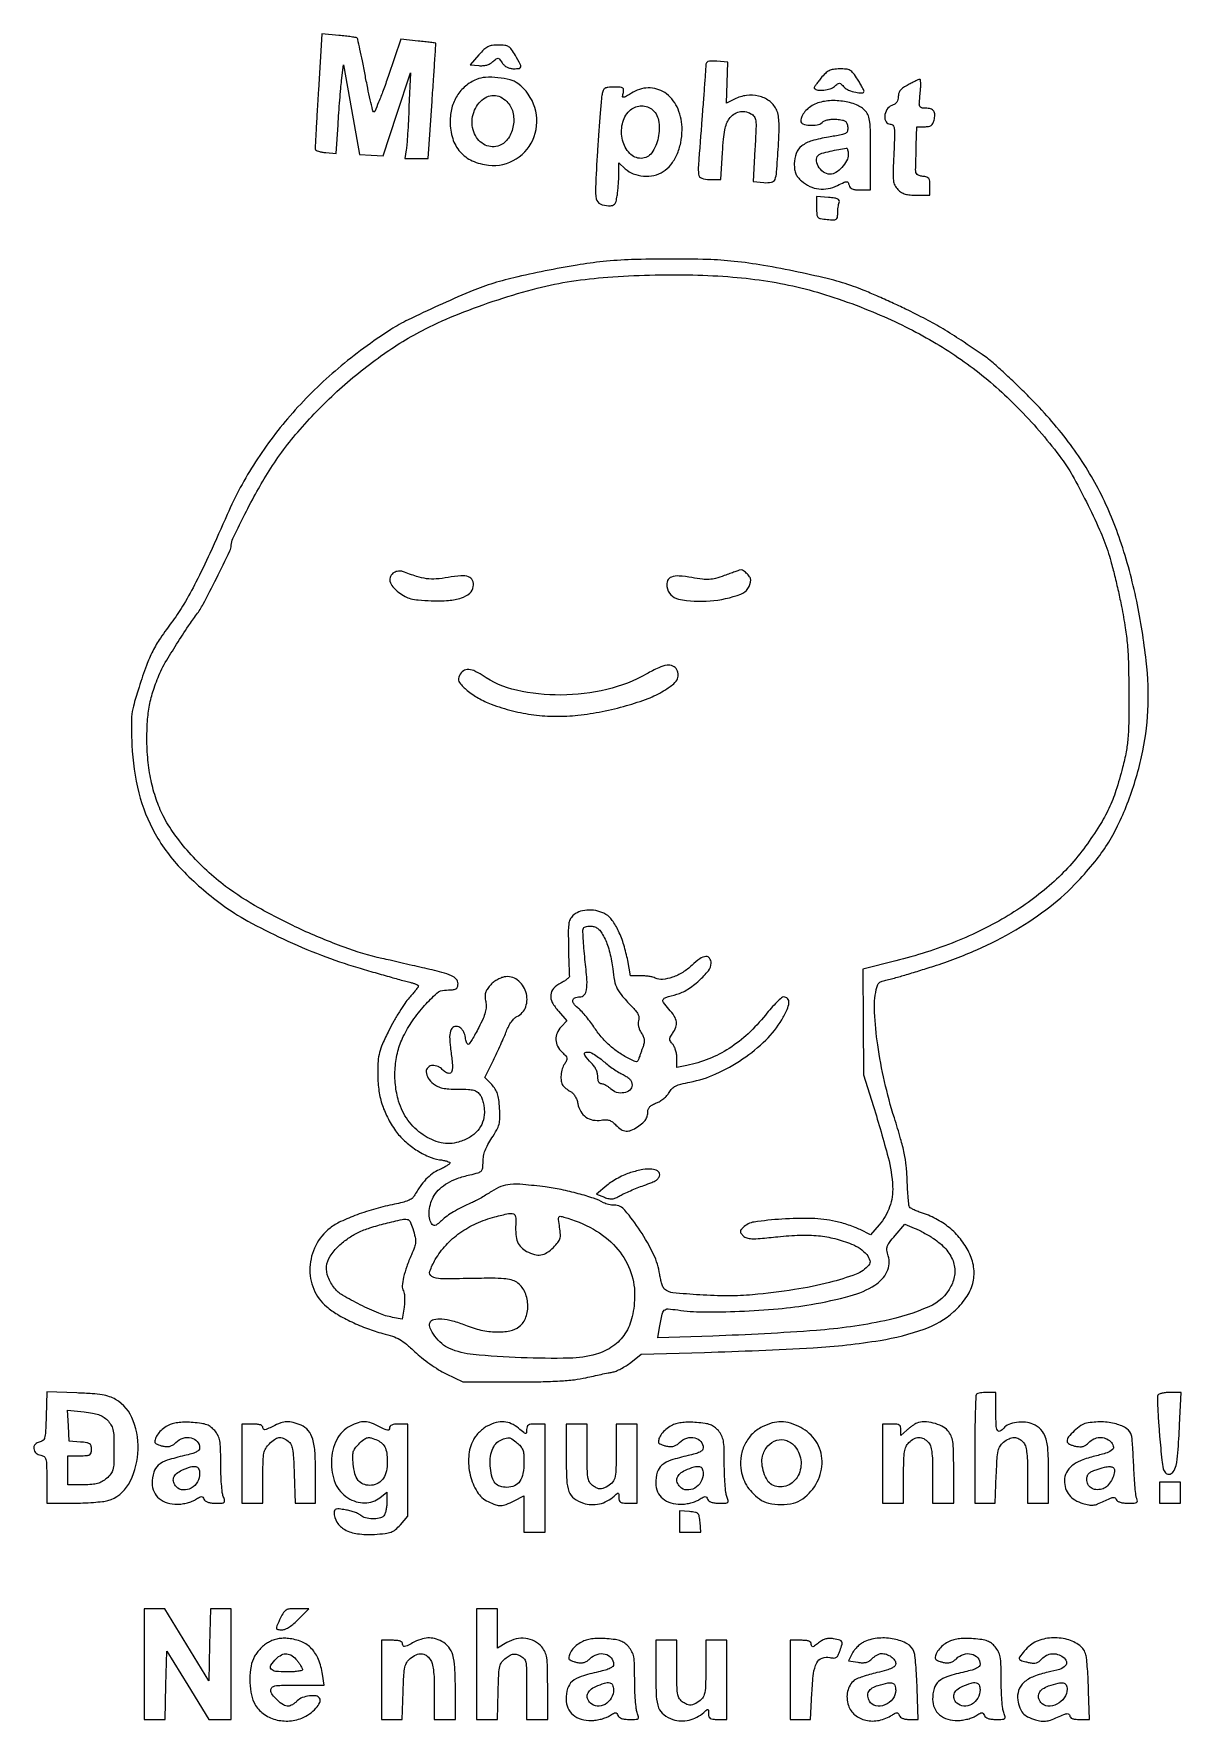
# Model space of a CAD drawing. Extents: x 10 to 445, y 21 to 661.
import ezdxf

# ---------------------------------------------------------------- set-up
doc = ezdxf.new("R2010")
doc.units = 0

msp = doc.modelspace()

# ---------------------------------------------------------------- linework, layer by layer
for points in [[(118.022943, 639.879945, 0.00077), (117.536511, 631.612922, 0.001199), (117.145344, 624.486609, 0.000327), (116.823282, 618.272832, 0.041775), (116.848308, 617.5, 0.2525), (117.1326, 617.093704, 0.038338), (118.081375, 616.704855, 0.035194), (119.373153, 616.386042, 0.023634), (120.882535, 616.197379), (124.800366, 615.894759), (125.474189, 626.697379, -0.002493), (125.78252, 631.273144, -0.002134), (126.151852, 636.08923, -0.00215), (126.524986, 640.462989, -0.006145), (126.834907, 643.5), (127.521803, 649.5), (130.543939, 632.5), (133.566075, 615.5), (138.072195, 615.20382), (142.578315, 614.90764), (147.751759, 630.70382), (152.925202, 646.5), (152.403364, 633.5, -0.002955), (152.163117, 628.284407, -0.003512), (151.87265, 623.364063, -0.003052), (151.57323, 619.218092, -0.022518), (151.329472, 617.25), (150.777418, 614), (155.234037, 614), (159.690656, 614), (161.167216, 635.75, 0.000352), (161.728197, 644.100404, 0.000582), (162.188919, 651.155402, 0.000028), (162.596852, 657.521371, 0.127514), (162.571888, 657.65137, 0.254972), (162.477217, 657.720122, 0.000512), (160.579954, 657.963883, 0.003293), (158.430558, 658.223428, 0.002014), (155.891786, 658.502683), (149.283572, 659.202626), (144.484603, 645.058496, -0.005867), (142.592553, 639.689896, -0.0103), (140.884777, 635.302094, -0.004837), (139.38782, 631.775646, -0.544812), (138.968855, 631.707183, -0.125345), (138.613417, 632.380551, -0.002493), (137.718292, 636.181195, -0.005773), (136.741127, 640.660829, -0.003825), (135.71816, 645.824545, 0.002467), (134.7144, 650.964506, 0.003882), (133.796455, 655.367131, 0.001068), (132.960613, 659.186365, 0.142913), (132.734454, 659.598879, 0.155332), (132.349715, 659.79781, 0.004493), (130.51172, 660.094441, 0.008665), (128.317089, 660.389608, 0.005813), (125.799319, 660.654279), (119.313972, 661.25989)], [(178.904818, 653.25), (175.602451, 649.5), (178.894766, 649.179665, 0.042053), (180.437527, 649.159707, 0.050997), (181.861974, 649.408663, 0.05428), (183.130753, 649.920417, 0.060143), (184.212502, 650.679665, -0.018321), (185.517469, 651.768784, -0.197515), (186.167044, 651.947745, -0.199095), (186.751844, 651.61738, -0.01865), (187.740934, 650.25, 0.061271), (188.572957, 649.284575, 0.065755), (189.595952, 648.576005, 0.064254), (190.789079, 648.14572, 0.054501), (192.121972, 648, 0.028125), (194.257034, 648.120192, 0.346569), (194.799178, 648.656191, 0.155456), (194.605096, 649.695734, 0.006453), (192.75, 653.04418, 0.022613), (191.323784, 655.298716, 0.10249), (190.199511, 656.36145, 0.110146), (188.786975, 656.850954, 0.028089), (186.353592, 656.992298, 0.034192), (184.010363, 656.836245, 0.082867), (182.358806, 656.324973, 0.073357), (180.845399, 655.262664, 0.022582)], [(264.971515, 649.307498, -0.013736), (264.915492, 648.012349, -0.000409), (264.527507, 642.596577, -0.000815), (264.054965, 636.219509, -0.000562), (263.5, 629, 0.001001), (262.165775, 611.441577, 0.04931), (262.252007, 607.951064, 0.284644), (263.420128, 606.500212, 0.084781), (266.348939, 606), (270.697878, 606), (271.320736, 616.223742, -0.008204), (271.716587, 621.337449, -0.025021), (272.215126, 624.782945, -0.03715), (272.883809, 627.218078, -0.074421), (273.822123, 628.973742, -0.072865), (275.589004, 630.742504, -0.101861), (277.607669, 631.686538, -0.103809), (279.805754, 631.747084, -0.078173), (282.09475, 630.949291, -0.121777), (283.328841, 629.836503, -0.120739), (283.907174, 628.273358, -0.038975), (284.011796, 625.379451, -0.002909), (283.636159, 617.492506), (282.979648, 605.212012), (286.993291, 604.829249, 0.067039), (289.884729, 604.941492, 0.260454), (291.225815, 606.031007, 0.076915), (291.8464, 608.737262, 0.003208), (292.496304, 618.649291, 0.006139), (292.77059, 624.508517, 0.023615), (292.724207, 628.154066, 0.038338), (292.374673, 630.697262, 0.066103), (291.652754, 632.704606, 0.117147), (288.970503, 635.822179, 0.09895), (285.006399, 637.639363, 0.092106), (280.394283, 637.864948, 0.085817), (275.883283, 636.439643), (272.865885, 634.879286), (273.099009, 642.689643), (273.332133, 650.5), (269.166066, 650.807498, 0.014896), (266.926247, 650.905858, 0.089622), (265.781335, 650.715603, 0.1896), (265.197805, 650.205676, 0.116041)], [(308.619722, 644.391414, 0.010966), (307.542905, 643.036943, 0.017883), (306.697233, 641.83721, 0.012114), (306.081043, 640.841158, 0.346388), (306.119722, 640.56086, 0.164325), (307.490907, 639.913618, 0.051897), (309.786431, 639.887027, 0.051727), (312.135863, 640.352234, 0.109617), (313.740145, 641.264834, -0.02261), (314.966618, 642.27781, -0.180278), (315.658651, 642.483126, -0.172962), (316.331732, 642.189907, -0.020466), (317.492674, 641.008096, 0.115304), (319.151542, 639.859416, 0.045117), (321.840274, 639.069136, 0.047641), (324.297778, 638.821348, 0.415761), (325, 639.519872, 0.123437), (324.913824, 639.863623, 0.004491), (324.26194, 641.056194, 0.007979), (323.450139, 642.457139, 0.005489), (322.487455, 644.019872, 0.021326), (320.901341, 646.309957, 0.099731), (319.705304, 647.366613, 0.108431), (318.24362, 647.832867, 0.027456), (315.737455, 647.927803, 0.03138), (313.382205, 647.739509, 0.079819), (311.749795, 647.231293, 0.076749), (310.321524, 646.223847, 0.027423)], [(178.000513, 643.93099, 0.074551), (173.79693, 641.37159, 0.079135), (170.627443, 637.736792, 0.076479), (168.667981, 633.185167, 0.063549), (168, 627.950789, 0.07453), (168.967497, 621.496219, 0.106781), (171.78448, 616.463991, 0.10785), (176.402758, 613.076587, 0.077234), (182.605697, 611.401135, 0.169564), (193.087722, 613.814386, 0.167427), (199.855875, 622.238918, 0.161946), (200.119905, 633.273945, 0.159402), (193.729683, 642.3525, 0.097951), (190.72154, 643.790964, 0.037705), (186.142274, 644.602482, 0.037839), (181.440462, 644.717126, 0.086923)], [(225.620939, 638.25, 0.026733), (225.359213, 636.389153, 0.001617), (224.891565, 630.770781, 0.002414), (224.388264, 624.071025, 0.001782), (223.893412, 616.65053, 0.003385), (223.121646, 602.945946, 0.062952), (223.451154, 598.633057, 0.237036), (224.951134, 596.729884, 0.108421), (228.119158, 596.015313, 0.055926), (229.541943, 596.166535, 0.161055), (230.38377, 596.667714, 0.115714), (230.922245, 597.691923, 0.022459), (231.358152, 599.75, 0.014251), (231.596837, 601.503231, 0.007447), (231.799145, 603.69808, 0.0074), (231.939897, 605.957263, 0.011234), (231.988994, 607.924314), (232, 612.348628), (234.437735, 610.058495, 0.096727), (237.475923, 608.148047, 0.073279), (241.325712, 607.278321, 0.072076), (245.32757, 607.55093, 0.087319), (248.808142, 608.965853, 0.086511), (251.698922, 611.568014, 0.060098), (253.982875, 615.33326, 0.055283), (255.463615, 619.881457, 0.050078), (255.978038, 624.79966, 0.098234), (254.44973, 632.674318, 0.131806), (250.071278, 638.438224, 0.153313), (243.936301, 640.711103, 0.146941), (237.485465, 639.123925, -0.003508), (234.482715, 637.380548, -0.122151), (233.704434, 637.16019, -0.466931), (233.405405, 637.494383, -0.028011), (233.710251, 639, 0.078065), (233.817809, 640.072382, 0.254686), (233.454698, 640.658538, 0.116829), (232.493184, 640.940033, 0.013051), (230.196087, 641, 0.01929), (227.875839, 640.910453, 0.116538), (226.736096, 640.546394, 0.162626), (226.072915, 639.770381, 0.047922)], [(341.75, 641.931914, 0.027051), (339.945873, 640.850908, 0.070119), (338.822772, 639.837873, 0.093476), (338.211721, 638.746635, 0.08119), (338, 637.451359, -0.063149), (337.849506, 636.264534, -0.09393), (337.405069, 635.319442, -0.090526), (336.631211, 634.578974, -0.054923), (335.5, 634, 0.160686), (333.663818, 632.509163, 0.122405), (332.827494, 630.040025, 0.15865), (333.334724, 627.890097, 0.261857), (334.91777, 627, -0.2172), (335.947363, 626.530599, -0.150178), (336.473997, 625.342249, -0.03907), (336.58171, 622.711833, -0.003009), (336.27614, 615.641629, 0.004057), (335.989288, 608.665643, 0.037431), (336.115762, 605.64484, 0.087735), (336.677125, 603.775231, 0.07984), (337.858371, 602.141629, 0.059003), (339.156536, 601.118366, 0.064668), (340.619505, 600.464163, 0.051182), (342.471296, 600.10981, 0.021702), (345, 600), (350, 600), (350, 603.433578, 0.0254), (349.90238, 605.353989, 0.133579), (349.526733, 606.330702, 0.163751), (348.751326, 606.876613, 0.043589), (347.25, 607.183578, -0.039922), (345.898481, 607.449619, -0.12308), (345.095738, 607.90827, -0.145834), (344.680627, 608.638093, -0.064906), (344.571429, 609.75, 0.000994), (344.60966, 611.034806, 0.000185), (344.67433, 613.395312, 0.000198), (344.747824, 616.155049, 0.000181), (344.821429, 619), (345, 626), (347.980948, 626, 0.039213), (349.491831, 626.118676, 0.110507), (350.4712, 626.506324, 0.125135), (351.121081, 627.24015, 0.057545), (351.575091, 628.443165, 0.057075), (351.853526, 630.542205, 0.161604), (351.41879, 631.934825, 0.172119), (350.262513, 632.737603, 0.066593), (348.30108, 633, -0.05462), (346.777448, 633.16694, -0.255778), (346.136818, 633.727777, -0.106972), (345.969377, 634.935513, -0.006869), (346.287844, 638.5, 0.01138), (346.456862, 640.605938, 0.019378), (346.489659, 642.371392, 0.014453), (346.422234, 643.74402, 0.41045), (346.177747, 643.955804, 0.085284), (345.747917, 643.852768, 0.005827), (344.597526, 643.343056, 0.008195), (343.235774, 642.693422, 0.006054)], [(189.545455, 635.545455, -0.138502), (191.788619, 631.536583, -0.100882), (191.962172, 626.405277, -0.10304), (190.124633, 621.704372, -0.151164), (186.733048, 618.889425, -0.215587), (181.308462, 619.062932, -0.178603), (177.287971, 623.287355, -0.146522), (176.521616, 629.851902, -0.153857), (179.520819, 635.611728, -0.084815), (181.923228, 637.312991, -0.113879), (184.517832, 637.893656, -0.11294), (187.12056, 637.280021, -0.082419)], [(244.328804, 632.74884, -0.193642), (247.018809, 628.428267, -0.09479), (246.921929, 621.834639, -0.101715), (244.445644, 616.081273, -0.245147), (240.455796, 614, -0.207861), (236.11266, 615.887071, -0.1282), (233.41859, 620.865572, -0.113153), (233.321781, 627.047401, -0.14493), (236.025436, 632.025436, -0.087195), (237.888221, 633.331388, -0.087874), (240.079621, 633.919512, -0.088756), (242.321075, 633.716907, -0.091297)], [(306.328737, 634.542239, 0.058304), (304.286157, 633.354272, 0.057433), (302.561443, 631.721573, 0.062575), (301.391403, 629.908425, 0.112492), (301, 628.190741, 0.321769), (301.790376, 627.089728, 0.061917), (304.340318, 626.5678, 0.057717), (307.205162, 626.674101, 0.146834), (309.064792, 627.558636, -0.077603), (310.055519, 628.208676, -0.051139), (311.350132, 628.642853, -0.044386), (312.898794, 628.849546, -0.0315), (314.651906, 628.816213, -0.022236), (316.769186, 628.547039, -0.11102), (317.868541, 628.092504, -0.154932), (318.476326, 627.293317, -0.056858), (318.802368, 625.895647, -0.089774), (318.704807, 624.360939, -0.214296), (318.015774, 623.4818, -0.075527), (316.332188, 622.899361, -0.005589), (311.517002, 622.06726, 0.03024), (305.211876, 620.654651, 0.095069), (301.362577, 618.697248, 0.13567), (299.279172, 615.905458, 0.09312), (298.545455, 612, 0.02937), (298.676511, 609.770779, 0.069358), (299.096985, 608.163935, 0.075814), (299.912923, 606.820387, 0.040853), (301.276672, 605.43844, 0.067018), (304.421602, 603.39355, 0.079659), (307.817603, 602.403363, 0.079582), (311.355606, 602.524065, 0.066728), (314.915832, 603.728394, -0.006723), (317.43577, 604.933262, -0.102301), (318.373011, 605.151391, -0.275373), (318.921065, 604.842921, -0.066332), (319.33216, 603.837819, 0.110471), (319.780047, 602.968674, 0.119087), (320.545254, 602.401483, 0.07679), (321.764664, 602.093329, 0.023922), (323.65638, 602.005468), (327.5, 602.010937), (327.5, 615.895218, 0.003781), (327.43975, 623.862261, 0.025793), (327.177894, 627.782408, 0.055287), (326.62332, 630.164514, 0.099103), (325.600091, 631.884138, 0.116324), (322.09726, 634.305686, 0.059118), (316.885544, 635.665166, 0.057098), (311.222393, 635.795401, 0.079976)], [(319, 615.454545, -0.124951), (318.403891, 613.106407, -0.062165), (316.604912, 610.593926, -0.062798), (314.284392, 608.640171, -0.144587), (312.116883, 608, -0.158867), (309.593168, 608.822634, -0.109554), (307.590111, 611.095617, -0.132244), (306.952899, 613.6865, -0.254122), (307.984639, 615.490506, -0.075994), (309.010289, 615.926417, -0.00513), (312.106624, 616.683889, -0.008128), (315.408589, 617.39945, -0.013023), (318.25, 617.890434, -0.300319), (318.53826, 617.755277, -0.062626), (318.779688, 617.220088, -0.046734), (318.945807, 616.422274, -0.027978)], [(307, 595.362241, 0.016851), (307.089344, 592.712036, 0.16537), (307.513805, 591.694424, 0.171426), (308.463883, 591.16511, 0.01842), (311, 590.82861, 0.013391), (313.452681, 590.660837, 0.142407), (314.414283, 590.897579, 0.225908), (314.875661, 591.568898, 0.039464), (315, 593.141787, -0.018219), (315.041548, 594.28168, -0.015527), (315.166358, 595.478397, -0.015805), (315.348309, 596.560572, -0.042081), (315.566325, 597.312244, 0.192259), (315.556623, 598.032105, 0.188824), (315.053794, 598.554191, 0.073988), (313.847948, 598.905149, 0.014038), (311.566325, 599.151237), (307, 599.514412)], [(226, 574.862149, 0.015756), (216.16028, 573.53816, 0.008228), (203.993044, 571.302497, 0.008165), (192.151125, 568.722689, 0.01962), (183.5, 566.327795, 0.022265), (175.416932, 563.342169, 0.006997), (163.600952, 558.173664, 0.006623), (152.064517, 552.74844, 0.029061), (145.5, 549.068478, 0.033202), (125.524231, 534.337431, 0.036189), (108.281893, 517.478873, 0.037401), (94.151011, 498.872791, 0.04113), (83.449053, 478.931737, -0.004796), (76.875105, 464.208371, -0.011023), (71.57935, 453.289222, -0.014476), (67.01738, 444.989314, -0.02751), (62.800023, 438.642949, 0.01144), (58.093865, 432.031991, 0.031316), (55.180875, 427.096134, 0.029941), (52.836434, 421.712125, 0.009721), (50.010917, 413.5, 0.009562), (48.107164, 407.185303, 0.038049), (47.313122, 403.219876, 0.03461), (47.092215, 399.005697, 0.006974), (47.323233, 391.5, 0.049858), (49.964574, 373.329341, 0.067213), (56.093243, 357.905073, 0.064489), (66.324791, 344.198397, 0.041609), (81.27302, 331.151323, 0.033188), (91.261581, 324.776119, 0.016672), (104.620259, 318.017577, 0.016306), (119.179738, 311.820198, 0.020742), (133, 307.112025, 0.001319), (139.556329, 305.196699, 0.001685), (145.607812, 303.468237, 0.001303), (150.689733, 302.0495, 0.014247), (152.75, 301.542819, -0.018647), (153.993729, 301.225319, -0.028725), (155.038497, 300.85025, -0.02797), (155.808488, 300.470648, -0.279837), (155.976797, 300.170545, -0.149909), (155.833666, 299.75564, -0.007047), (154.934941, 298.558299, -0.011091), (153.80181, 297.157521, -0.007698), (152.462634, 295.623665, 0.032706), (150.834605, 293.559202, 0.011403), (148.76055, 290.390456, 0.011269), (146.629757, 286.788664, 0.012906), (144.761997, 283.251851, 0.01026), (142.367145, 278.158761, 0.040551), (141.220042, 274.894798, 0.046673), (140.695556, 271.718073, 0.016732), (140.526161, 267.128186, 0.032953), (140.910362, 260.984213, 0.043268), (142.107909, 255.495437, 0.043841), (144.215949, 250.351315, 0.035232), (147.327576, 245.241589, 0.053333), (150.65975, 241.472743, 0.039512), (155.052095, 238.054886, 0.040396), (159.749809, 235.479129, 0.071988), (163.982093, 234.275576, -0.016447), (165.522023, 234.017218, -0.025935), (166.81974, 233.684509, -0.023604), (167.79504, 233.32846, -0.30211), (168, 233.020205, -0.241442), (167.811746, 232.653078, -0.016012), (166.795919, 231.971243, -0.020297), (165.471634, 231.215587, -0.013578), (163.901001, 230.455357, 0.050166), (161.235191, 228.915252, 0.045848), (158.840689, 226.833008, 0.040119), (156.605978, 224.087606, 0.02476), (154.416168, 220.543859, -0.114635), (153.552845, 219.583552, -0.052296), (152.068437, 218.761475, -0.037511), (149.913188, 218.0322, -0.015681), (146.918679, 217.362784, 0.021503), (139.810746, 215.68673, 0.01989), (132.682624, 213.369198, 0.020463), (126.48129, 210.783485, 0.056987), (122.465095, 208.32216, 0.108972), (117.029738, 201.737102, 0.107294), (114.829563, 193.43925, 0.11009), (116.286064, 185.147377, 0.120101), (121.112429, 178.558851, 0.040985), (125.240768, 175.626638, 0.02285), (130.685897, 172.722508, 0.022238), (136.663129, 170.196738, 0.027316), (142.448774, 168.402468, -0.021338), (146.182774, 167.293198, -0.047158), (148.887824, 166.066704, -0.044396), (151.412494, 164.307175, -0.017009), (154.600794, 161.44578, 0.023327), (157.170942, 159.197107, 0.014723), (160.362127, 156.807737, 0.014781), (163.644992, 154.639546, 0.026194), (166.488188, 153.079811), (172.87398, 150), (192.687364, 150, 0.004308), (202.430791, 150.083955, 0.010486), (209.610021, 150.358363, 0.014044), (215.125246, 150.840853, 0.026961), (219.500374, 151.58852, -0.001975), (222.40023, 152.234592, -0.001934), (225.32511, 152.86228, -0.001903), (227.895667, 153.393326, -0.007315), (229.5, 153.694036, 0.056031), (230.928993, 154.108976, 0.02185), (232.79375, 154.982858, 0.021303), (234.748415, 156.113815, 0.024778), (236.5, 157.355517), (240.5, 160.5), (264.5, 161.204466, 0.00678), (305.705368, 162.973417, 0.026349), (331.084921, 165.754605, 0.043576), (347.856888, 170.018084, 0.099757), (359.028705, 176.637328, 0.055983), (363.637409, 181.837115, 0.085883), (366.205891, 187.264527, 0.094535), (366.665468, 192.845731, 0.082464), (365.095087, 198.5, 0.053676), (362.009448, 203.616131, 0.051978), (357.87577, 208.01946, 0.051315), (352.868646, 211.523287, 0.049694), (347.19987, 213.978518, -0.015273), (345.50903, 214.576556, -0.019221), (343.985183, 215.236949, -0.017645), (342.769527, 215.873953, -0.125471), (342.294738, 216.332121, -0.111115), (342.042274, 217.063808, -0.005019), (341.772728, 219.72631, -0.008198), (341.534784, 222.915928, -0.005758), (341.367259, 226.512162, 0.017761), (340.986463, 231.900607, 0.024319), (340.237302, 236.704648, 0.019097), (338.880867, 242.211367, 0.006521), (336.505907, 250.090966, -0.02015), (332.740741, 263.937981, -0.021115), (330.170176, 277.829627, -0.022195), (328.97847, 290.157637, -0.062426), (329.606747, 298.783735, -0.045592), (330.082903, 300.388043, -0.117159), (330.77447, 301.371454, -0.103828), (331.890423, 302.007053, -0.031354), (333.791638, 302.488734, 0.022169), (335.93739, 302.990642, 0.002891), (340.450328, 304.287818, 0.003361), (345.787407, 305.894393, 0.002805), (351.434891, 307.67065, 0.025678), (367.784943, 313.856242, 0.029867), (382.581526, 321.423497, 0.031861), (395.467737, 330.166948, 0.040288), (406.093244, 339.876609, 0.017034), (412.493704, 347.236157, 0.028516), (417.28864, 353.885895, 0.029497), (421.186067, 360.874314, 0.019894), (424.826556, 369.250953, 0.036914), (430.279845, 387.107658, 0.044067), (432.639488, 404.542274, 0.039834), (432.010244, 423.500986, 0.022911), (428.397887, 446.083499, 0.02952), (422.189886, 469.099578, 0.040647), (413.779079, 488.788164, 0.041607), (402.468698, 506.506354, 0.033191), (387.55616, 523.589386, 0.00523), (382.610425, 528.446067, 0.005762), (377.719622, 533.042022, 0.00539), (373.456426, 536.872794, 0.029014), (371, 538.791987, 0.004798), (361.819458, 545.013924, 0.011899), (354.947673, 549.343575, 0.013711), (348.479587, 552.970168, 0.008667), (340.752004, 556.859216, 0.005218), (335.511494, 559.316685, 0.004354), (329.895901, 561.820055, 0.004396), (324.717665, 564.020659, 0.011944), (321, 565.45905, 0.025782), (312.524351, 568.022753, 0.008824), (300.006701, 570.881526, 0.009037), (286.822199, 573.400861, 0.015706), (275.789414, 574.94801, 0.019879), (265.57611, 575.645232, 0.007533), (251.279449, 575.83598, 0.007605), (236.83623, 575.591368, 0.017526)], [(275.235971, 568.995857, -0.018124), (288.553868, 567.404591, -0.021262), (301.022119, 564.907229, -0.020649), (313.535872, 561.288626, -0.015457), (327, 556.317386, -0.031065), (348.614379, 545.963859, -0.036982), (367.489741, 533.522821, -0.036924), (384.350022, 518.419033, -0.030803), (399.935484, 500.098071, -0.034621), (403.979594, 493.845194, -0.010165), (409.308037, 483.722905, -0.010544), (414.316927, 473.16925, -0.025465), (417.448773, 465.121502, -0.014355), (418.603513, 461.272941, -0.005263), (420.021096, 455.773191, -0.005212), (421.445081, 449.727277, -0.006225), (422.656461, 444, -0.009511), (424.088056, 435.995048, -0.018294), (424.876928, 429.526848, -0.015314), (425.26791, 422.313838, -0.004807), (425.418359, 411.5, -0.003778), (425.382264, 400.423239, -0.017763), (425.087502, 394.066539, -0.026088), (424.398704, 388.957962, -0.015809), (423.080122, 383, -0.016333), (420.544479, 374.250719, -0.03144), (417.854646, 367.469175, -0.03074), (414.293792, 360.98083, -0.014898), (409.000737, 353.129657, -0.0563), (396.235564, 339.021269, -0.044897), (379.681942, 326.872387, -0.041277), (359.77388, 316.987017, -0.033123), (337, 309.637715), (324.5, 306.5), (324.670673, 286.5), (324.841347, 266.5), (328.559775, 254.5, -0.010324), (334.123201, 235.140799, -0.05287), (335.831309, 224.10417, -0.097322), (334.694448, 216.379546, -0.093434), (330.715669, 209.533809), (327.434278, 205.7378), (323.467139, 207.745693, 0.023679), (321.569156, 208.595994, 0.011998), (319.108701, 209.493709, 0.01189), (316.519251, 210.300614, 0.01736), (314.200779, 210.876793, 0.04501), (305.138444, 211.959465, 0.023991), (293.841388, 211.744484, 0.019166), (283.301676, 210.630232, 0.161827), (279.09239, 208.520962, 0.031467), (278.286022, 207.606165, 0.171748), (278.082043, 206.989385, 0.164381), (278.30721, 206.366028, 0.028237), (279.156968, 205.414461, 0.122732), (280.49849, 204.608204, 0.067618), (282.398776, 204.297868, 0.029402), (285.58728, 204.399733, 0.003929), (292.282908, 205.061947, -0.018417), (300.739149, 205.651539, -0.032901), (307.702236, 205.421683, -0.037165), (313.95969, 204.327742, -0.033323), (320.226338, 202.292761, -0.052871), (323.523709, 200.549813, -0.072592), (326.004531, 198.298981, -0.10172), (327.189617, 196.057206, -0.249034), (326.822018, 194.285544, -0.131272), (321.992323, 190.859253, -0.02662), (311.875881, 187.699439, -0.02438), (298.596689, 184.997023, -0.014868), (282.709635, 183.044575, -0.023934), (273.508759, 182.633125, -0.014792), (262.685423, 182.987755, -0.009319), (252.519778, 183.812711, -0.148178), (249.358712, 185.126247, -0.119642), (248.873438, 185.771796, -0.022416), (248.346224, 187.165577, -0.022842), (247.867414, 188.888081, -0.019153), (247.514604, 190.751178, 0.07426), (245.195639, 198.325574, 0.034231), (240.116059, 207.326628, 0.029655), (234.311139, 215.098734, 0.220562), (230.236431, 216.996268, -0.034742), (229.24294, 217.067028, -0.023544), (228.127709, 217.278779, -0.023774), (227.064596, 217.58708, -0.043038), (226.236431, 217.952769, 0.044583), (222.424923, 219.621765, 0.01511), (216.624543, 221.374216, 0.015101), (210.173717, 222.90499, 0.018755), (204.090996, 223.919624, 0.009097), (195.637742, 224.849706, 0.043653), (190.795664, 224.869768, 0.071113), (187.227242, 224.052688, 0.055028), (183.680175, 222.219426, -0.00922), (181.860079, 221.056563, -0.007243), (179.846676, 219.861654, -0.007331), (177.941796, 218.804974, -0.017846), (176.5, 218.097605, 0.008379), (172.291399, 216.130745, 0.019951), (169.251868, 214.494482, 0.025531), (166.854576, 212.907401, 0.027824), (164.70267, 211.126027, -0.014416), (163.139022, 209.759368, -0.100568), (162.247831, 209.285181, -0.22264), (161.585595, 209.385006, -0.105188), (160.967983, 210.017564, -0.106034), (160.174856, 212.173204, -0.058522), (160.10615, 214.991969, -0.054629), (160.71959, 217.992095, -0.059246), (161.959516, 220.701451, -0.069598), (164.067602, 223.273858, -0.055539), (166.958974, 225.401295, -0.046606), (170.731733, 227.132632, -0.027454), (175.5, 228.515103, 0.012499), (178.697101, 229.339281, 0.129498), (179.856786, 230.026345, 0.170556), (180.373441, 231.122314, 0.02567), (180.5, 233.585792, -0.047213), (180.696741, 235.664682, -0.04205), (181.281586, 237.755387, -0.036189), (182.302854, 239.987144, -0.021267), (183.822957, 242.5, 0.018213), (185.699689, 245.560052, 0.064234), (186.565398, 247.693807, 0.062519), (186.873158, 250.00712, 0.016642), (186.776668, 253.732652, 0.016332), (186.470057, 257.06196, 0.049036), (185.966818, 259.286365, 0.063827), (185.129136, 261.029546, 0.045593), (183.789329, 262.732652), (181.171234, 265.5), (184.408187, 272, 0.005501), (185.774333, 274.820652, 0.004252), (187.202955, 277.923138, 0.0043), (188.487469, 280.843126, 0.010291), (189.376782, 283.036214, -0.030005), (190.211678, 284.882635, -0.033343), (191.236313, 286.548954, -0.036145), (192.311805, 287.851441, -0.098241), (193.28646, 288.536214, 0.20991), (196.70141, 292.273337, 0.159401), (196.759947, 297.887025, 0.158907), (193.487635, 302.462019, 0.208926), (188.537366, 303.583543, 0.056184), (187.204757, 303.169304, 0.032132), (185.706973, 302.393589, 0.03171), (184.282608, 301.407559, 0.045191), (183.167224, 300.349073, 0.035041), (182.01895, 298.842328, 0.078389), (181.427376, 297.534116, 0.078452), (181.267496, 296.107987, 0.035141), (181.484976, 294.228393, -0.054564), (181.641909, 292.178999, -0.056965), (181.346389, 290.174875, -0.040439), (180.496531, 287.780296, -0.01301), (178.863007, 284.380389, -0.008457), (177.556062, 281.934996, -0.013098), (176.337711, 279.874239, -0.007349), (175.262174, 278.213948, -0.25036), (174.861677, 278, -0.259953), (174.559649, 278.168406, -0.044452), (174.25399, 278.778184, -0.038696), (173.990632, 279.634223, -0.025562), (173.816422, 280.649138, 0.054887), (173.56172, 281.744119, 0.044363), (173.061682, 282.84347, 0.045969), (172.40733, 283.784866, 0.081358), (171.691431, 284.399138, 0.188205), (169.805647, 284.732032, 0.237367), (168.427827, 283.65509, 0.110118), (167.81301, 280.930027, 0.03599), (168.100378, 276.795983, -0.006649), (168.769133, 271.602077, -0.040899), (168.85806, 268.908534, -0.108917), (168.479779, 267.518637, -0.278937), (167.622445, 267, -0.086594), (167.004766, 267.107783, -0.04354), (166.28386, 267.440625, -0.041499), (165.578122, 267.926058, -0.048188), (165, 268.5, 0.077115), (164.350236, 269.074671, 0.044437), (163.42239, 269.559375, 0.043151), (162.379233, 269.889322, 0.055078), (161.377555, 270, 0.196662), (159.619349, 269.280635, 0.210841), (158.936008, 267.562135, 0.135071), (159.673898, 265.22356, 0.082718), (161.634859, 263.07258, 0.056109), (163.287481, 262.049281, 0.056626), (165.121222, 261.422853, 0.040515), (167.525852, 261.09608, 0.013521), (171.078155, 261, -0.010141), (174.911918, 260.922232, -0.054836), (176.967939, 260.611231, -0.098144), (178.315419, 259.951411, -0.077347), (179.443296, 258.777494, -0.066978), (180.041673, 257.620377, -0.027778), (180.542718, 255.928739, -0.026873), (180.885509, 254.030762, -0.031248), (181, 252.200571, -0.087765), (180.342148, 248.481648, -0.091774), (178.45165, 245.278619, -0.083186), (175.359612, 242.734059, -0.057936), (171.200053, 240.941791, -0.12953), (164.554383, 240.719266, -0.093717), (157.730459, 243.69361, -0.086183), (151.992627, 249.255973, -0.086735), (148.481573, 256.415391, -0.045285), (147.260637, 262.68267, -0.043453), (147.163254, 269.156168, -0.044387), (148.175644, 275.408711, -0.052612), (150.251363, 281.01901, -0.037278), (153.749939, 286.935538, -0.029867), (158.337335, 292.746673, -0.026714), (162.937299, 297.3837, -0.177895), (165.905141, 298.582494, 0.010869), (168.890182, 298.7424, 0.093071), (170.177302, 299.085989, 0.200454), (170.79013, 299.772621, 0.083443), (171, 301.021439, 0.18773), (170.344841, 302.704895, 0.102005), (168.518652, 304.023047, 0.042787), (164.879352, 305.295605, 0.006737), (157.5, 307.081022, 0.00005), (153.590501, 307.970924, 0.000037), (149.281432, 308.950989, 0.000038), (145.222193, 309.873594, 0.000086), (142.160194, 310.568745, -0.032697), (127.77558, 314.836863, -0.019612), (111.307863, 321.664383, -0.019614), (95.430275, 329.759079, -0.032777), (82.862356, 337.925539, -0.026722), (75.726466, 343.87753, -0.024306), (69.025085, 350.739263, -0.025176), (63.310939, 357.883536, -0.038155), (59.167062, 364.672532, -0.036556), (56.504374, 370.993908, -0.0297), (54.569851, 378.088556, -0.027905), (53.392691, 385.823706, -0.023812), (53, 394.064745, -0.018971), (53.274501, 401.296912, -0.031608), (54.119116, 407.331044, -0.032453), (55.69756, 413.098337, -0.021389), (58.215955, 419.5, -0.032573), (59.962415, 422.832681, -0.004068), (64.273857, 429.771778, -0.004966), (68.747459, 436.689827, -0.017537), (71.818173, 441, 0.042938), (74.321967, 444.921194, 0.004405), (79.342699, 454.716843, 0.002228), (84.493725, 465.10391, 0.114474), (85, 467.286241, -0.112146), (85.583369, 469.854473, -0.005082), (89.594513, 478.014342, -0.009242), (94.165375, 486.676886, -0.011991), (98.688443, 494.432162, -0.039376), (110.20321, 510.202231, -0.030052), (125.078627, 525.558864, -0.02996), (141.751834, 539.07845, -0.038219), (158.668416, 549.334587, -0.022573), (171.387218, 555.067678, -0.015781), (186.180912, 560.413966, -0.015887), (201.078187, 564.75349, -0.025261), (214.085676, 567.406074, -0.018949), (227.757781, 568.954363, -0.01222), (243.681632, 569.758105, -0.012016), (260.080866, 569.79028, -0.015153)], [(146.75, 456.923411, 0.143966), (145.382931, 455.47327, 0.179382), (145.171959, 453.646232, 0.119934), (146.262865, 451.544404, 0.050471), (148.602577, 449.353963, 0.038302), (150.904773, 447.861914, 0.062535), (153.067879, 447.014044, 0.042362), (155.912664, 446.543319, 0.009351), (160.852577, 446.24355, 0.028519), (167.380536, 446.342241, 0.06289), (172.261715, 447.320304, 0.094699), (175.417444, 449.094638, 0.183995), (176.798257, 451.587505, 0.137356), (176.490794, 453.919545, 0.207171), (175.024126, 455.308366, 0.106902), (172.089183, 455.711749, 0.026022), (167.212736, 455.081942, -0.025901), (162.683464, 454.495865, -0.052064), (159.084643, 454.593571, -0.045609), (155.289817, 455.451466, -0.015793), (150, 457.352899, 0.081212), (149.298128, 457.505864, 0.046008), (148.426563, 457.471475, 0.044418), (147.530433, 457.270927, 0.055047)], [(272, 455.771801, -0.018613), (268.693997, 454.729395, -0.051436), (266.289462, 454.327926, -0.046296), (263.714696, 454.40486, -0.012885), (259.718643, 455.001304, 0.02428), (254.810819, 455.619906, 0.105702), (251.923189, 455.23125, 0.210107), (250.496813, 453.879339, 0.135806), (250.201743, 451.587505, 0.318491), (254.680205, 446.862194, 0.068862), (266.575568, 446.171033, 0.068533), (278.246561, 448.735842, 0.31417), (282, 454.119804, 0.159321), (281.605305, 455.32704, 0.052169), (280.332518, 456.731613, 0.052085), (278.851501, 457.802987, 0.234428), (277.815741, 457.866918, -0.013124), (277.573994, 457.772416, -0.000156), (275.977124, 457.196581, -0.000471), (274.130746, 456.533389, -0.000308)], [(242.551394, 418.490859, -0.071534), (227.497655, 412.587037, -0.055691), (210.022827, 410.485981, -0.057464), (193.200103, 412.282841, -0.094891), (180.137099, 417.967014, 0.045369), (176.991483, 419.722259, 0.124535), (174.504228, 420.150472, 0.173805), (172.621353, 419.306299, 0.110127), (171.277502, 417.280776, 0.268102), (171.612424, 415.171569, 0.048795), (174.504073, 412.241927, 0.044235), (178.733242, 409.311195, 0.038936), (183.592689, 407.024926, 0.028871), (191.618789, 404.505232, 0.030095), (199.7716, 402.968575, 0.030047), (208.062236, 402.420188, 0.028581), (216.5, 402.852355, 0.021545), (225.698705, 404.255816, 0.020529), (234.894039, 406.46265, 0.021536), (243.053408, 409.163483, 0.047254), (248.948933, 412.063596, 0.023443), (252.344958, 414.379345, 0.091816), (254.053195, 416.241459, 0.153649), (254.523214, 418.049785, 0.110642), (253.96123, 420.072442, 0.168576), (252.454729, 421.462969, 0.138147), (250.272134, 421.763466, 0.073951), (247.117989, 420.83811, 0.020896)], [(214.962358, 327.170603, 0.083569), (213.710508, 325.753008, 0.096655), (213.070082, 324.07163, 0.042201), (212.830744, 321.323282, 0.004828), (212.875193, 315.099746, 0.001919), (212.95754, 311.109884, 0.002814), (213.063199, 307.600982, 0.001345), (213.177863, 304.617958, 0.05107), (213.273619, 303.953663, -0.253991), (213.156121, 303.497786, -0.033818), (212.405376, 302.793508, -0.03242), (211.324452, 302.020122, -0.021751), (210, 301.27452, 0.08481), (207.24591, 299.230598, 0.171028), (206.146804, 296.797876, 0.145943), (206.741531, 293.92696, 0.056667), (209.080938, 290.560598), (212.275515, 286.922175), (210.137758, 284.646636, 0.085466), (208.585693, 282.296547, 0.11215), (208.101971, 279.77846, 0.111824), (208.753316, 277.293032, 0.084597), (210.460561, 275.037051, -0.019567), (211.84641, 273.629074, -0.129394), (212.29924, 272.76137, -0.170098), (212.20153, 271.902949, -0.040198), (211.460561, 270.640231, 0.078538), (210.531958, 268.738599, 0.053385), (210.074247, 266.369358, 0.054903), (210.132963, 264.069664, 0.113865), (210.765313, 262.399704, 0.059516), (211.192853, 261.899892, 0.021248), (211.910938, 261.292854, 0.020733), (212.762903, 260.6874, 0.023013), (213.633625, 260.176802, -0.084485), (214.548131, 259.477371, -0.052176), (215.3641, 258.392917, -0.047366), (216.013276, 257.035643, -0.04153), (216.430358, 255.519531, 0.086356), (217.528514, 252.581815, 0.107409), (219.498711, 250.441398, 0.107479), (222.178475, 249.312674, 0.086562), (225.311186, 249.275647, -0.039116), (227.05125, 249.419851, -0.082165), (228.386941, 249.205025, -0.081867), (229.585321, 248.57074, -0.038607), (230.896779, 247.403346, 0.056064), (232.87917, 245.758822, 0.123938), (234.723639, 245.119036, 0.120735), (236.683366, 245.421324, 0.051743), (239.027494, 246.692036, 0.023549), (241.033093, 248.207946, 0.070692), (242.182123, 249.478207, 0.09031), (242.776193, 250.830048, 0.056671), (242.984687, 252.549112, -0.103728), (243.1979, 253.529281, -0.092477), (243.791723, 254.387409, -0.071816), (244.800045, 255.134463, -0.035981), (246.25, 255.786025, 0.049974), (247.608875, 256.442874, 0.034306), (249.004586, 257.436567, 0.034631), (250.228746, 258.592007, 0.05759), (251.063483, 259.736914, -0.064824), (252.168778, 261.207899, -0.083526), (253.532389, 262.202689, -0.055331), (255.559201, 262.949557, -0.014218), (258.97471, 263.692095, 0.05991), (268.83317, 266.799168, 0.042886), (278.928117, 272.455309, 0.043374), (287.751361, 279.636055, 0.068223), (293.769244, 287.314541, 0.023368), (295.787749, 291.174929, 0.085876), (296.503626, 293.826228, 0.206107), (296.00834, 295.350707, 0.215795), (294.573978, 296, 0.18291), (293.734058, 295.682105, 0.013629), (291.912364, 293.981968, 0.017475), (289.811973, 291.761863, 0.012326), (287.603809, 289.130105, -0.0372), (281.039386, 282.052734, -0.044753), (273.867678, 276.49626, -0.046666), (266.096826, 272.485572, -0.047269), (257.75, 270.006332), (254, 269.268548), (254, 272.805533, 0.039643), (253.882165, 274.289415, 0.033611), (253.530122, 275.822738, 0.034968), (253.014477, 277.181172, 0.075862), (252.400416, 278.110039, -0.032862), (251.537099, 279.200043, -0.1522), (251.300832, 279.958238, -0.131402), (251.520109, 280.778206, -0.022103), (252.400416, 282.161286, 0.063719), (253.625576, 284.493226, 0.128375), (253.833816, 286.545371, 0.106369), (253.010218, 288.693187, 0.035621), (250.966438, 291.385444, -0.019428), (248.915671, 293.912741, -0.291845), (248.834616, 294.992695, -0.197086), (249.812106, 295.797172, -0.009334), (253.982813, 296.999904, 0.07848), (258.00745, 298.791069, 0.03987), (262.412873, 302.175459, 0.038041), (265.998643, 305.948275, 0.172671), (267, 308.761432, 0.148308), (266.425031, 310.657233, 0.27885), (265.0257, 311.312552, 0.128515), (262.753943, 310.453462, 0.034598), (259.747279, 307.990417, -0.05145), (256.23074, 305.302143, -0.054164), (252.29772, 303.442551, -0.060686), (248.597415, 302.645269, -0.138709), (245.815741, 303.16486, 0.05905), (244.911889, 303.486988, 0.018571), (243.499132, 303.754678, 0.018264), (241.887069, 303.938598, 0.019271), (240.294541, 304), (236.457599, 304), (235.364524, 309.75, 0.027385), (233.88353, 315.734074, 0.036178), (231.854688, 320.969622, 0.04118), (229.50658, 325.029773, 0.108064), (227.054961, 327.308462, 0.072988), (224.047065, 328.537308, 0.063467), (220.662915, 328.929462, 0.066472), (217.453364, 328.463579, 0.101285)], [(226.771171, 317.926204, -0.034349), (227.704948, 315.668821, -0.01793), (228.569056, 312.748585, -0.017519), (229.259368, 309.614595, -0.022168), (229.665758, 306.676393, 0.02666), (230.328379, 302.183265, 0.070019), (231.410979, 299.118267, 0.059104), (233.407888, 296.183142, 0.014979), (237.326162, 291.938542, -0.026899), (238.611276, 290.478066, -0.064064), (239.353036, 289.24028, -0.086557), (239.629639, 288.106256, -0.093745), (239.493234, 286.978681, 0.078862), (239.339016, 285.957825, 0.051843), (239.470991, 284.774359, 0.047779), (239.867158, 283.53818, 0.043632), (240.500332, 282.35915, -0.03737), (241.262587, 280.981369, -0.075456), (241.604639, 279.791855, -0.078421), (241.571863, 278.584765, -0.043203), (241.176995, 277.158113, 0.002483), (240.755977, 276.009745, 0.00193), (240.309011, 274.756486, 0.001951), (239.901315, 273.584675, 0.004723), (239.611701, 272.71503, -0.056832), (239.168705, 271.737699, -0.256944), (238.646929, 271.432909, -0.117085), (237.816547, 271.607677, -0.009176), (235.774688, 272.616513, -0.03083), (231.867185, 274.952897, -0.033837), (228.403074, 277.687099, -0.033302), (225.293295, 280.904499, -0.028138), (222.444963, 284.686108, 0.014225), (220.928812, 286.820035, 0.012785), (219.240602, 288.943273, 0.012932), (217.628293, 290.769803, 0.038828), (216.405128, 291.895966, -0.05964), (214.860349, 293.441539, -0.210909), (214.520775, 294.769883, -0.27101), (215.28198, 295.683298, -0.086902), (217.090402, 296, 0.209838), (218.825135, 296.761559, 0.151061), (219.74457, 298.696488, 0.055222), (219.873734, 302.561676, 0.008453), (219.151248, 310.238706, -0.006225), (218.733679, 314.473387, -0.009147), (218.481227, 318.205208, -0.005122), (218.35904, 321.335806, -0.146623), (218.566219, 322.107145, -0.15314), (218.989368, 322.473291, -0.049783), (219.78604, 322.728401, -0.044205), (220.782267, 322.850615, -0.037248), (221.844436, 322.80731, -0.081551), (223.24351, 322.4081, -0.085218), (224.41767, 321.586198, -0.060858), (225.528891, 320.179218, -0.02151)], [(226.196246, 271.564016, 0.015686), (227.981453, 270.130472, 0.011804), (230.028477, 268.66414, 0.011964), (232.020687, 267.375747, 0.026774), (233.605211, 266.517098, -0.032556), (235.180581, 265.639712, -0.072041), (236.215105, 264.737697, -0.091978), (236.797539, 263.735491, -0.085962), (237, 262.566582, -0.216558), (236.14802, 260.691741, -0.1373), (233.944627, 259.641359, -0.11328), (231.157849, 259.791006, -0.127218), (228.848973, 261.151027, 0.036218), (228.030751, 261.858583, 0.034047), (227.102511, 262.456864, 0.035889), (226.205228, 262.871321, 0.090486), (225.5, 263, -0.147968), (224.859939, 263.193658, -0.124429), (224.382711, 263.720948, -0.084715), (224.091986, 264.601212, -0.037509), (224, 265.825686, 0.06442), (223.829273, 267.145293, 0.048227), (223.321022, 268.521807, 0.045986), (222.5253, 269.843303, 0.045709), (221.5, 271, -0.058445), (219.075549, 273.879286, -0.55751), (219.625452, 275.0655, -0.173064), (222.276713, 274.463694, -0.035517)], [(236.467425, 229.374641, 0.031616), (234.252012, 228.554192, 0.0193), (231.747739, 227.324401, 0.019315), (229.351036, 225.908182, 0.032218), (227.467425, 224.515268), (223.5, 221.16571), (226.497559, 220.013484, 0.034759), (228.190789, 219.494366, 0.083535), (229.496036, 219.414235, 0.079155), (230.798087, 219.76528, 0.02888), (232.497559, 220.648041, -0.024391), (234.05706, 221.475944, -0.008463), (236.380533, 222.520085, -0.008384), (238.98269, 223.58562, -0.009657), (241.5, 224.511859, 0.013567), (244.466309, 225.629716, 0.051102), (246.217423, 226.562926, 0.091672), (247.166667, 227.491863, 0.154558), (247.5, 228.544448, 0.261843), (246.684438, 229.99502, 0.118377), (244.538024, 230.684385, 0.065202), (241.069522, 230.493037, 0.02654)], [(153.841712, 208.13398, -0.014571), (154.718738, 204.862923, -0.07109), (154.892291, 202.95839, -0.075212), (154.51966, 201.131464, -0.017434), (153.334904, 198.217881, 0.020061), (151.532764, 193.718425, 0.030385), (150.367386, 189.667095, 0.033724), (149.862848, 186.371567, 0.14978), (150.27201, 184.478429, -0.092655), (150.58673, 183.545696, -0.024944), (150.728933, 181.983228, -0.024372), (150.714622, 180.160078, -0.023071), (150.524221, 178.312948), (149.848343, 173.805869), (146.174171, 174.484514, -0.052042), (140.959974, 176.02143, -0.01845), (133.872658, 179.250621, -0.016316), (127.192769, 182.874327, -0.093924), (124.17404, 185.505874, -0.070508), (121.711253, 189.750589, -0.121896), (121.135519, 193.767566, -0.118328), (122.498359, 197.67233, -0.064132), (125.791357, 201.586264, -0.033328), (129.376804, 204.465704, -0.040341), (133.099788, 206.643833, -0.03461), (137.56729, 208.425743, -0.016666), (143.5, 210.11248, -0.004932), (149.784249, 211.60916, -0.103611), (151.70059, 211.642618, -0.23838), (152.820862, 210.778448, -0.038675)], [(192.885116, 209.75, 0.031012), (192.937215, 205.841288, 0.077111), (193.585445, 203.063386, 0.099224), (194.913251, 201.041, 0.078857), (197.021209, 199.489033, 0.050667), (199.985556, 198.318752, 0.10675), (202.442529, 198.166076, 0.107421), (204.733569, 199.04063, 0.051726), (207.185691, 201.031845, 0.024922), (208.893971, 202.919469, 0.096736), (209.636732, 204.302462, 0.091497), (209.825713, 205.903371, 0.02097), (209.533823, 208.62302, -0.006866), (209.134459, 211.560652, -0.130543), (209.261012, 212.470343, -0.329389), (209.796974, 212.789111, -0.043624), (211.175055, 212.528324, -0.059276), (222.332547, 207.907593, -0.080589), (230.847095, 201.135853, -0.089797), (236.149876, 192.658486, -0.095831), (237.984944, 183.053656, -0.05478), (237.056782, 174.782402, -0.08839), (234.320627, 168.265784, -0.097777), (229.746694, 163.537211, -0.081222), (223.418726, 160.519397, -0.066731), (213.194473, 158.977863, -0.013772), (194.941417, 159.181622, -0.012992), (176.768805, 160.358818, -0.080342), (167.732942, 162.675793, -0.076359), (164.828663, 164.511938, -0.053241), (162.186499, 167.358267, -0.055607), (160.429213, 170.352425, -0.19908), (160.371367, 172.525384, -0.255842), (161.781249, 173.72125, -0.069782), (164.798247, 173.912093, -0.05008), (168.934049, 173.175549, -0.027417), (173.807721, 171.5, 0.042368), (179.701424, 169.668653, 0.04769), (185.589128, 168.951091, 0.053451), (190.71055, 169.365968, 0.120297), (194.234031, 170.969449, 0.144058), (196.769238, 174.534678, 0.098081), (197.450487, 179.496428, 0.097017), (196.18773, 184.39035, 0.137209), (193.240761, 187.759456, 0.081711), (191.185322, 188.668397, 0.042631), (188.416416, 189.138253, 0.021834), (184.047632, 189.309671, 0.003778), (175.774197, 189.210373, -0.006056), (164.405218, 189.125709, -0.122739), (161.088282, 189.968852, -0.369808), (160.322279, 191.948498, -0.047753), (162.390699, 196.403704, -0.053919), (166.45486, 201.887154, -0.050973), (171.668627, 206.491252, -0.049046), (177.905093, 210.091127, -0.043033), (185, 212.596724, -0.00879), (190.197989, 213.846139, -0.142139), (191.97646, 213.732024, -0.287037), (192.800712, 212.681506, -0.03875)], [(351.289037, 204.415933, -0.062713), (355.978125, 200.403802, -0.096638), (358.737337, 195.853559, -0.109787), (359.385061, 191.038864, -0.101036), (357.972812, 186.242677, -0.169997), (349.603933, 178.504299, -0.051016), (332.81897, 173.172804, -0.032816), (306.90241, 169.520478, -0.010198), (267.610039, 167.396613), (246.720078, 166.694352), (247.413357, 170.597176, -0.009015), (248.407642, 175.662437, -0.148782), (249.234885, 177.150921, -0.211351), (250.646631, 177.668763, -0.020893), (254.325155, 177.274473, 0.03536), (263.874686, 176.529361, 0.012082), (277.774389, 176.765478, 0.012325), (292.436974, 177.731648, 0.019585), (304.90725, 179.357055, 0.023869), (319.777727, 182.627851, 0.074549), (329.136935, 186.729701, 0.138287), (333.688382, 191.773937, 0.191553), (334.174579, 197.782829, -0.036774), (333.682177, 199.941484, -0.119856), (333.809871, 201.39178, -0.084449), (334.621237, 202.895176, -0.012791), (336.800994, 205.541779), (340.5, 209.805906), (344, 208.358908, -0.01718), (345.611832, 207.626727, -0.008781), (347.584905, 206.603772, -0.008714), (349.583317, 205.477287, -0.012944)], [(14.789171, 136.874336, -0.004335), (14.557009, 131.000925, -0.053433), (14.211784, 128.790682, -0.16564), (13.493936, 127.718568, -0.128625), (12.190584, 127.172663, 0.179708), (10.597532, 126.30976, 0.210621), (10.087697, 124.682267, 0.183269), (10.935948, 123.029217, 0.14937), (12.75, 122.180449, -0.1282), (14.007194, 121.654704, -0.171937), (14.678068, 120.628842, -0.055234), (14.949975, 118.520404, -0.004474), (15, 112.930449), (15, 104), (24.75, 104.005577, 0.00933), (28.751765, 104.082546, 0.009575), (32.713334, 104.308762, 0.009368), (36.139465, 104.63497, 0.039335), (38.167734, 105.029866, 0.198015), (45.984781, 111.120468, 0.111003), (49.564522, 122.824139, 0.106871), (47.843029, 135.291996, 0.174762), (41.077944, 143.386487, 0.054348), (38.808769, 144.399854, 0.036942), (36.057319, 145.066087, 0.024229), (32.244993, 145.507479, 0.00714), (26.367672, 145.816548), (15.078342, 146.248672)], [(367.666667, 145.333333, 0.189293), (367.3963, 144.713378, 0.001337), (367.195833, 138.889583, 0.004867), (367.048101, 132.175859, 0.003067), (367, 124.333333), (367, 104), (370.886581, 104), (374.773161, 104), (375.165994, 114.612171, -0.005162), (375.463947, 120.903344, -0.039253), (375.86626, 123.840748, -0.085273), (376.596686, 125.644755, -0.084019), (377.890198, 127.112171, -0.056627), (380.001703, 128.458217, -0.112082), (381.925583, 128.911033, -0.127029), (383.694396, 128.469207, -0.084639), (385.345012, 127.171259, -0.105606), (386.177229, 125.734908, -0.045799), (386.668385, 123.570717, -0.026619), (386.92984, 120.243017, -0.006296), (387, 114.671259), (387, 104), (391, 104), (395, 104), (395, 115.54966, 0.014189), (394.759205, 124.033348, 0.063823), (393.851899, 128.902515, 0.113134), (392.051009, 131.927339, 0.104321), (389.063824, 133.973563, 0.077436), (386.199264, 134.668912, 0.054571), (382.880528, 134.584396, 0.056723), (379.869074, 133.822443, 0.129957), (377.978038, 132.473538, -0.100244), (376.557025, 131.328523, -0.419927), (375.620343, 131.635503, -0.104183), (375.106345, 133.63722, -0.010933), (375, 138.5), (375, 146), (371.666667, 146, 0.018427), (370.341558, 145.951148, 0.022866), (369.116667, 145.804167, 0.022027), (368.120244, 145.592625, 0.13383)], [(436.474198, 144.958252, 0.14634), (436.251932, 144.132571, 0.003265), (436.39412, 139.975405, 0.007104), (436.663593, 135.07442, 0.004711), (437.105702, 129.458252, 0.002532), (437.955786, 120.348412, 0.034206), (438.509985, 117.050611, 0.126092), (439.295467, 115.562757, 0.211626), (440.565521, 115, 0.239127), (442.271534, 115.86539, 0.104306), (443.345485, 118.244275, 0.036762), (444.042538, 123.095481, 0.004561), (444.683631, 133.75), (445.308645, 146), (441.213339, 146, 0.02361), (439.598137, 145.923689, 0.030498), (438.131903, 145.693986, 0.031372), (436.974246, 145.362226, 0.170473)], [(37.986678, 135.465337, -0.054122), (39.375052, 133.737022, -0.086594), (40.103152, 131.994834, -0.048391), (40.424613, 129.465145, -0.007423), (40.5, 124.387628, -0.006706), (40.428854, 119.082869, -0.055927), (40.097619, 116.707609, -0.104066), (39.304689, 115.097809, -0.048907), (37.694236, 113.412886, -0.044937), (35.983176, 112.1902, -0.065483), (34.277809, 111.469484, -0.05062), (32.137272, 111.106632, -0.016693), (28.944236, 111), (23, 111), (23, 116.5), (23, 122), (27.5, 122, 0.012799), (30.160555, 122.068119, 0.111986), (31.289407, 122.385695, 0.20911), (31.829496, 123.079821, 0.062319), (32, 124.442502, 0.065109), (31.825154, 125.779525, 0.186214), (31.283522, 126.525079, 0.109891), (30.167569, 126.939278, 0.016069), (27.75, 127.192502), (23.5, 127.5), (23.195676, 133.398134), (22.891352, 139.296269), (29.182354, 138.638729, -0.017003), (32.401537, 138.191163, -0.043476), (34.675311, 137.588615, -0.056642), (36.431905, 136.720271, -0.053459)], [(61.328737, 133.604658, 0.0566), (59.282893, 132.378832, 0.056223), (57.558897, 130.723034, 0.061374), (56.38987, 128.901801, 0.112485), (56, 127.190741, 0.231571), (56.197055, 126.788082, 0.046989), (56.88737, 126.348869, 0.040687), (57.863844, 125.945873, 0.028179), (59.020833, 125.645833, 0.041115), (60.559915, 125.467723, 0.075492), (61.810269, 125.615532, 0.079398), (62.918266, 126.119438, 0.050068), (64.020833, 127.020833, -0.119463), (66.731008, 128.673515, -0.13468), (69.771382, 128.801442, -0.160034), (72.09513, 127.398787, -0.179477), (73, 124.95913, -0.194791), (72.663175, 124.127352, -0.083148), (71.679548, 123.402075, -0.048057), (69.958399, 122.727762, -0.014752), (67.25, 122.04237, 0.022173), (60.727039, 120.288289, 0.10014), (57.296336, 118.384369, 0.147745), (55.575031, 115.70578, 0.069562), (55, 111.592527, 0.106126), (55.69828, 108.339715, 0.112746), (57.663253, 105.741275, 0.103406), (60.718785, 104.100852, 0.077227), (64.519091, 103.594425, 0.032176), (66.37642, 103.754548, 0.025381), (68.354136, 104.157676, 0.026018), (70.158472, 104.723455, 0.056099), (71.4561, 105.379279, -0.013367), (72.962788, 106.309905, -0.11995), (73.702102, 106.528767, -0.246864), (74.199165, 106.297791, -0.071457), (74.624999, 105.534854, 0.141838), (75.12889, 104.869541, 0.077445), (76.041376, 104.38726, 0.05595), (77.356758, 104.093323, 0.027023), (79.082238, 104, 0.010429), (81.537197, 104.051213, 0.172603), (82.284424, 104.35275, 0.281491), (82.477566, 104.984679, 0.027798), (81.975249, 106.5651, -0.06178), (81.595073, 108.119184, -0.009577), (81.286479, 111.278698, -0.01055), (81.071497, 115.038925, -0.009003), (81, 119.009336, 0.006295), (80.927796, 124.744568, 0.038439), (80.626247, 127.69016, 0.071618), (79.962944, 129.679423, 0.061459), (78.738673, 131.517422, 0.051963), (77.298105, 132.877316, 0.074025), (75.760469, 133.727314, 0.054328), (73.705337, 134.249135, 0.016274), (70.488673, 134.596463, 0.018649), (67.683731, 134.702325, 0.027078), (65.210605, 134.569359, 0.031045), (63.083062, 134.204314, 0.048724)], [(100.711442, 133.107799, -0.011329), (98.78853, 132.181718, -0.073194), (97.756256, 131.884839, -0.232671), (97.227668, 132.061944, -0.200185), (97, 132.607799, 0.20186), (96.7407, 133.223902, 0.110224), (96.031713, 133.662987, 0.062543), (94.81267, 133.922834, 0.021276), (93, 134), (89, 134), (89, 119), (89, 104), (93, 104), (97, 104), (97, 114.045455, -0.005514), (97.06705, 120.125108, -0.042987), (97.372172, 122.939933, -0.086807), (98.082918, 124.788411, -0.061362), (99.454545, 126.545455, -0.040203), (101.414802, 128.213503, -0.120512), (103.03344, 128.869045, -0.13667), (104.646697, 128.663512, -0.058163), (106.55887, 127.582414, -0.12153), (107.601065, 126.340436, -0.069084), (108.218454, 124.466959, -0.032374), (108.584367, 121.317379, -0.0051), (108.838476, 115.082414), (109.176952, 104), (113.088476, 104), (117, 104), (116.994423, 114.25, 0.013331), (116.753804, 123.092428, 0.05627), (115.877227, 128.315213, 0.10167), (114.191139, 131.543229, 0.123376), (111.463058, 133.579882, 0.031771), (108.416334, 134.631157, 0.078314), (106.072144, 134.895829, 0.077047), (103.737177, 134.428169, 0.030014)], [(130.084806, 133.248446, 0.161676), (124.99448, 128.072381, 0.106299), (122.952761, 119.894646, 0.10597), (124.451156, 111.579476, 0.159802), (129.189824, 106.025635, 0.061612), (132.392148, 104.578471, 0.076456), (135.622067, 104.094415, 0.081725), (138.674716, 104.608821, 0.084321), (141.365141, 106.07258), (144, 108.14516), (144, 104.27258, -0.028119), (143.911607, 102.702065, -0.029971), (143.6475, 101.18507, -0.031398), (143.262846, 99.919531, -0.107296), (142.8, 99.2, -0.143866), (141.137779, 98.29273, -0.05901), (138.555054, 98.044097, -0.058383), (135.921192, 98.411358, -0.117317), (134.078741, 99.391131, 0.071856), (133.186968, 99.973923, 0.022857), (131.715318, 100.578293, 0.022287), (129.992872, 101.109977, 0.023088), (128.25, 101.479029, 0.012129), (125.929421, 101.801891, 0.084057), (124.787184, 101.740454, 0.20773), (124.217721, 101.324301, 0.1333), (124, 100.522156, 0.141916), (125.087433, 96.768075, 0.127464), (128.048958, 93.990617, 0.092641), (132.863844, 92.421577, 0.046712), (139.269108, 92.185048, 0.01176), (143.389088, 92.515204, 0.062274), (145.590142, 93.025625, 0.087126), (147.243652, 93.98574, 0.035439), (149.117151, 95.805085), (152, 99.031553), (152, 116.515777), (152, 134), (148.5, 134, 0.025493), (146.894883, 133.918109, 0.075999), (145.832579, 133.642718, 0.129641), (145.225893, 133.168744, 0.163881), (145, 132.498057, -0.160878), (144.791651, 131.867279, -0.272946), (144.295048, 131.657412, -0.080154), (143.300903, 131.957368, -0.009751), (141.264809, 132.998057, 0.034756), (138.118189, 134.412778, 0.08285), (135.607973, 134.889595, 0.085425), (133.126515, 134.519521, 0.038692)], [(182.084806, 133.248446, 0.048067), (180.643126, 132.325937, 0.029626), (179.133851, 130.990064, 0.029555), (177.785926, 129.477611, 0.046074), (176.834806, 128.015602, 0.103175), (175.042824, 121.761668, 0.077289), (175.622928, 114.600797, 0.081395), (178.263271, 108.31264, 0.142902), (182.445331, 104.592966, 0.026891), (185.302642, 103.420804, 0.091735), (187.281432, 103.11654, 0.087426), (189.28952, 103.533643, 0.023072), (192.288558, 104.892201), (196, 106.784402), (196, 99.892201), (196, 93), (200, 93), (204, 93), (204, 113.5), (204, 134), (200.5, 134, 0.02222), (198.646108, 133.917573, 0.112779), (197.668882, 133.600793, 0.181208), (197.169451, 132.975796, 0.07908), (197, 131.911106, -0.036442), (196.913287, 130.722962, -0.41873), (196.571935, 130.473033, -0.130113), (195.925742, 130.761507, -0.005215), (193.923275, 132.411106, 0.064832), (191.204005, 134.154162, 0.092746), (188.438967, 134.87664, 0.086505), (185.457416, 134.571557, 0.049696)], [(252.328737, 133.604658, 0.0566), (250.282893, 132.378832, 0.056223), (248.558897, 130.723034, 0.061374), (247.38987, 128.901801, 0.112485), (247, 127.190741, 0.231571), (247.197055, 126.788082, 0.046989), (247.88737, 126.348869, 0.040687), (248.863844, 125.945873, 0.028179), (250.020833, 125.645833, 0.041115), (251.559915, 125.467723, 0.075492), (252.810269, 125.615532, 0.079398), (253.918266, 126.119438, 0.050068), (255.020833, 127.020833, -0.119463), (257.731008, 128.673515, -0.13468), (260.771382, 128.801442, -0.160034), (263.09513, 127.398787, -0.179477), (264, 124.95913, -0.194791), (263.663175, 124.127352, -0.083148), (262.679548, 123.402075, -0.048057), (260.958399, 122.727762, -0.014752), (258.25, 122.04237, 0.022173), (251.727039, 120.288289, 0.10014), (248.296336, 118.384369, 0.147745), (246.575031, 115.70578, 0.069562), (246, 111.592527, 0.106126), (246.69828, 108.339715, 0.112746), (248.663253, 105.741275, 0.103406), (251.718785, 104.100852, 0.077227), (255.519091, 103.594425, 0.032176), (257.37642, 103.754548, 0.025381), (259.354136, 104.157676, 0.026018), (261.158472, 104.723455, 0.056099), (262.4561, 105.379279, -0.013367), (263.962788, 106.309905, -0.11995), (264.702102, 106.528767, -0.246864), (265.199165, 106.297791, -0.071457), (265.624999, 105.534854, 0.141838), (266.12889, 104.869541, 0.077445), (267.041376, 104.38726, 0.05595), (268.356758, 104.093323, 0.027023), (270.082238, 104, 0.010429), (272.537197, 104.051213, 0.172603), (273.284424, 104.35275, 0.281491), (273.477566, 104.984679, 0.027798), (272.975249, 106.5651, -0.06178), (272.595073, 108.119184, -0.009577), (272.286479, 111.278698, -0.01055), (272.071497, 115.038925, -0.009003), (272, 119.009336, 0.006295), (271.927796, 124.744568, 0.038439), (271.626247, 127.69016, 0.071618), (270.962944, 129.679423, 0.061459), (269.738673, 131.517422, 0.051963), (268.298105, 132.877316, 0.074025), (266.760469, 133.727314, 0.054328), (264.705337, 134.249135, 0.016274), (261.488673, 134.596463, 0.018649), (258.683731, 134.702325, 0.027078), (256.210605, 134.569359, 0.031045), (254.083062, 134.204314, 0.048724)], [(286.30078, 132.919832, 0.082148), (282.638448, 130.285515, 0.077113), (279.925035, 126.559186, 0.075156), (278.418635, 122.094868, 0.072036), (278.267701, 117.317322, 0.049302), (279.004181, 113.874889, 0.05844), (280.378001, 110.847722, 0.056142), (282.467314, 108.127406, 0.040611), (285.337284, 105.597503, 0.105554), (288.795043, 104.007524, 0.055685), (293.512783, 103.489267, 0.055622), (298.238877, 104.025452, 0.103751), (301.724505, 105.627662, 0.113053), (307.245282, 112.076404, 0.128425), (309.075695, 119.985624, 0.13576), (306.782647, 127.453983, 0.133081), (300.964118, 132.75, 0.043003), (297.078271, 134.337595, 0.07271), (293.610706, 134.885617, 0.073373), (290.153362, 134.416367, 0.044592)], [(345, 134.344245, 0.043837), (344.2712, 133.976385, 0.014848), (343.279688, 133.320022, 0.014637), (342.221484, 132.52601, 0.016304), (341.25, 131.698405), (339, 129.651372), (339, 131.825686, 0.071753), (338.837682, 132.950945, 0.184137), (338.347574, 133.594692, 0.117527), (337.380302, 133.917283, 0.021985), (335.5, 134), (332, 134), (332, 119), (332, 104), (336, 104), (340, 104), (340, 114.5, -0.005592), (340.066695, 120.46369, -0.034085), (340.345238, 123.532738, -0.068523), (340.936244, 125.474292, -0.0885), (342, 127, -0.072462), (343.883951, 128.404815, -0.118739), (345.798041, 128.913357, -0.126594), (347.646727, 128.483353, -0.088945), (349.345012, 127.171259, -0.105606), (350.177229, 125.734908, -0.045799), (350.668385, 123.570717, -0.026619), (350.92984, 120.243017, -0.006296), (351, 114.671259), (351, 104), (355, 104), (359, 104), (359, 116.444236, 0.00417), (358.937658, 123.919418, 0.032939), (358.65218, 127.370461, 0.071124), (357.996306, 129.565149, 0.069602), (356.748437, 131.50607, 0.101696), (354.524127, 133.22431, 0.054554), (351.247115, 134.405821, 0.054498), (347.785318, 134.851893, 0.100103)], [(409.326888, 134.304343, 0.103238), (407.254227, 133.432614, 0.036366), (404.726662, 131.402969, 0.034154), (402.578975, 129.11254, 0.172935), (402, 127.488636, 0.203386), (402.22073, 126.968444, 0.05867), (402.930516, 126.427746, 0.048693), (403.954955, 125.949858, 0.035459), (405.167713, 125.616457, 0.036158), (406.808722, 125.410072, 0.079973), (408.060005, 125.544197, 0.08786), (409.131899, 126.050996, 0.051005), (410.206668, 126.991457, -0.096302), (412.097871, 128.366771, -0.097635), (414.357374, 128.924727, -0.100463), (416.606662, 128.578308, -0.108506), (418.473214, 127.383929, -0.115047), (419.541127, 125.666535, -0.293733), (419.202308, 124.30659, -0.11305), (417.199343, 123.132784, -0.016161), (412.588054, 121.843542, 0.033047), (407.36065, 120.189943, 0.076048), (403.798986, 118.13054, 0.105828), (401.73517, 115.598532, 0.118805), (401, 112.548192, 0.075815), (401.452986, 109.577911, 0.094046), (402.767105, 107.115494, 0.089255), (404.955783, 105.21516, 0.061543), (407.968473, 103.8913, 0.027369), (410.241593, 103.343761, 0.072774), (411.906085, 103.28322, 0.067057), (413.595934, 103.701862, 0.020674), (415.999131, 104.769607, -0.011354), (418.227337, 105.809745, -0.069711), (419.444269, 106.152887, -0.172994), (420.182912, 105.997801, -0.165188), (420.673827, 105.407609, 0.162481), (421.161116, 104.815455, 0.064955), (422.127688, 104.371735, 0.048897), (423.494335, 104.090542, 0.026308), (425.213978, 104, 0.01218), (427.440579, 104.054249, 0.111997), (428.365702, 104.31206, 0.286447), (428.665004, 104.837239, 0.092343), (428.456939, 105.75, -0.071397), (428.140545, 106.912492, -0.006407), (427.806881, 109.923438, -0.008234), (427.512793, 113.542437, -0.006338), (427.30705, 117.5, 0.003322), (427.123971, 121.485157, 0.004128), (426.898509, 125.188457, 0.00338), (426.662698, 128.292578, 0.030974), (426.467936, 129.630917, 0.199688), (424.682012, 132.237863, 0.077605), (420.613147, 134.060155, 0.063096), (415.176724, 134.827101, 0.051672)], [(140.433725, 127.848243, -0.085825), (142.264889, 126.598816, -0.103626), (143.428215, 124.877388, -0.074565), (144.035055, 122.385994, -0.025973), (144.176227, 118.685755, -0.070905), (143.672201, 115.467932, -0.10081), (142.293633, 112.931753, -0.112508), (140.16691, 111.322056, -0.106354), (137.507937, 110.75, -0.097962), (134.980264, 111.250028, -0.131168), (133.129942, 112.660878, -0.100156), (131.906444, 115.137463, -0.040877), (131.240321, 118.850726, -0.018086), (131.069659, 121.709563, -0.073429), (131.283239, 123.435283, -0.091625), (131.959753, 124.826979, -0.037564), (133.334485, 126.425394, -0.02539), (135.295212, 128.196496, -0.122116), (136.645446, 128.83353, -0.127999), (138.103621, 128.7506, -0.029033)], [(193.365141, 126.92742, -0.047598), (194.750932, 125.605956, -0.091922), (195.523894, 124.288843, -0.069028), (195.896455, 122.536932, -0.017927), (196, 119.649926, -0.041892), (195.632494, 115.271228, -0.10554), (194.458277, 112.312233, -0.142049), (192.439341, 110.609936, -0.104958), (189.565741, 110, -0.075037), (186.909791, 110.400848, -0.14035), (185.104284, 111.579806, -0.112721), (183.951817, 113.745902, -0.038936), (183.29005, 117.250547, -0.047034), (183.235205, 120.956685, -0.068525), (183.934638, 124.143742, -0.083293), (185.307448, 126.546568, -0.126547), (187.235455, 127.963457, -0.01786), (189.307968, 128.711293, -0.120076), (190.390526, 128.788905, -0.110961), (191.42608, 128.365103, -0.014262)], [(212, 121.722506, 0.011446), (212.205734, 112.736779, 0.076948), (213.086587, 108.377459, 0.146278), (215.009191, 105.81381, 0.079682), (218.532975, 103.989117, 0.070491), (221.519026, 103.451839, 0.065898), (224.609248, 103.74421, 0.064587), (227.572418, 104.842443, 0.062992), (230.185066, 106.667482, -0.01033), (231.327837, 107.659515, -0.247224), (231.729995, 107.74503, -0.318976), (231.960554, 107.458771, -0.015124), (232, 106.154988, 0.073332), (232.163897, 105.043496, 0.183546), (232.656035, 104.403928, 0.116464), (233.625507, 104.082647, 0.022034), (235.5, 104), (239, 104), (239, 119), (239, 134), (235, 134), (231, 134), (230.984687, 123.75, -0.006701), (230.877969, 116.58592, -0.060808), (230.412219, 113.499284, -0.131179), (229.317093, 111.639154, -0.073362), (227.182942, 110.078632, -0.041415), (225.879538, 109.524293, -0.099774), (224.84361, 109.398907, -0.092916), (223.79467, 109.682151, -0.032762), (222.432942, 110.451981, -0.08842), (221.048152, 111.758756, -0.112173), (220.341716, 113.363961, -0.043821), (220.055221, 116.119862, -0.004), (220, 123.023053), (220, 134), (216, 134), (212, 134)], [(298.92742, 125.365141, -0.152154), (301.101947, 119.666353, -0.155645), (299.627027, 113.799138, -0.18258), (295.286662, 110.468499, -0.19874), (290.014344, 110.992323, -0.139967), (288.358322, 112.596584, -0.051899), (287.024147, 115.588654, -0.051133), (286.293195, 118.959143, -0.089219), (286.482832, 121.803107, -0.114734), (288.486292, 125.717902, -0.148716), (291.854818, 127.896294, -0.160471), (295.669073, 127.745741, -0.137507)], [(73, 115.328741, -0.130515), (72.138491, 112.084547, -0.131751), (69.783026, 109.708837, -0.150449), (66.802844, 109.014103, -0.180877), (64.2, 110.2, -0.113775), (63.14853, 111.881516, -0.163025), (63.132762, 113.625623, -0.138442), (64.208123, 115.234138, -0.074224), (66.25, 116.509132, -0.024162), (69.565409, 117.763476, -0.122229), (71.523247, 117.901001, -0.242041), (72.599908, 117.085793, -0.112415)], [(264, 115.328741, -0.130515), (263.138491, 112.084547, -0.131751), (260.783026, 109.708837, -0.150449), (257.802844, 109.014103, -0.180877), (255.2, 110.2, -0.113775), (254.14853, 111.881516, -0.163025), (254.132762, 113.625623, -0.138442), (255.208123, 115.234138, -0.074224), (257.25, 116.509132, -0.024162), (260.565409, 117.763476, -0.122229), (262.523247, 117.901001, -0.242041), (263.599908, 117.085793, -0.112415)], [(420, 116.547053, -0.08479), (419.616285, 114.300588, -0.062831), (418.487115, 112.043384, -0.065339), (416.902, 110.235506, -0.1192), (415.173784, 109.328769, -0.083503), (412.945899, 109.151761, -0.125753), (411.11691, 109.79366, -0.137591), (409.927875, 111.17811, -0.10947), (409.5, 113.108986, -0.077251), (409.689645, 114.329115, -0.116794), (410.24075, 115.246567, -0.087765), (411.275796, 115.989023, -0.029639), (413, 116.693558, -0.019754), (416.164686, 117.634999, -0.067746), (418.290858, 117.879211, -0.147704), (419.510926, 117.482712, -0.24559)], [(255, 97.060365), (255, 93), (259.060365, 93), (263.120731, 93), (262.810365, 96.75, 0.023163), (262.517987, 99.005782, 0.153741), (262, 100, 0.153741), (261.005782, 100.517987, 0.023163), (258.75, 100.810365), (255, 101.120731)], [(103.685212, 60.466073, 0.005696), (102.291269, 57.455133, 0.140498), (102.161771, 56.555848, 0.339358), (102.61618, 56.10603, 0.031509), (104.297052, 56, 0.10746), (105.4811, 56.257448, 0.036154), (107.040735, 57.110439, 0.032146), (108.766536, 58.387394, 0.024008), (110.5, 60), (114.405896, 64), (109.88816, 64, 0.020276), (107.193297, 63.890672, 0.109626), (105.802296, 63.461186, 0.123778), (104.807801, 62.508064, 0.028849)], [(178, 43), (178, 22), (181.966168, 22), (185.932337, 22), (186.216168, 32.644857, -0.004481), (186.455959, 39.373955, -0.04709), (186.836502, 42.100143, -0.108313), (187.644482, 43.778842, -0.066536), (189.221107, 45.318537, -0.027434), (190.767022, 46.344271, -0.091635), (191.906598, 46.757928, -0.105484), (193.027644, 46.707729, -0.043173), (194.471107, 46.195118, -0.100151), (195.936339, 45.13315, -0.13762), (196.670124, 43.690291, -0.046019), (196.951225, 41.022432, -0.003251), (197, 33.521439), (197, 22), (201, 22), (205, 22), (205, 34.444236, 0.004153), (204.937874, 41.92341, 0.032999), (204.652776, 45.367675, 0.071565), (203.997329, 47.552583, 0.070372), (202.75, 49.477997, 0.093008), (200.020008, 51.640654, 0.089734), (196.657391, 52.701078, 0.086501), (193.030089, 52.533824, 0.078761), (189.542625, 51.157651), (186, 49.067451), (186, 56.533725), (186, 64), (182, 64), (178, 64)], [(99.077265, 51.233443, 0.04386), (97.633222, 50.262947, 0.027577), (96.1232, 48.899216, 0.027603), (94.775397, 47.380759, 0.044647), (93.827265, 45.938336, 0.078119), (92.510744, 42.172903, 0.042396), (92.041123, 37.279959, 0.042208), (92.405579, 32.324973, 0.071441), (93.634845, 28.357078, 0.11232), (96.603804, 24.58461, 0.092257), (101.122353, 22.137589, 0.087242), (106.453872, 21.395522, 0.08643), (111.737411, 22.511609, 0.056309), (114.649128, 24.076334, 0.058525), (117.096677, 26.23396, 0.070084), (118.564723, 28.419829, 0.256687), (118.482543, 30.028246, 0.222639), (117.14401, 30.90347, 0.065491), (114.62642, 30.929059, 0.061802), (111.936987, 30.259277, 0.10485), (110, 29, -0.030814), (109.133965, 28.234604, -0.031496), (108.18649, 27.5875, -0.033183), (107.295888, 27.135221, -0.101232), (106.634859, 27, -0.139235), (104.75949, 27.532559, -0.046984), (102.471531, 29.262078, -0.046683), (100.570604, 31.359395, -0.162154), (100, 33.07258, -0.201751), (100.438369, 34.11477, -0.147665), (101.563648, 34.702423, -0.04312), (104.00477, 34.951973, -0.003922), (110.127808, 35), (120.255616, 35), (119.599205, 39.104973, 0.054113), (118.052367, 44.767072, 0.096171), (115.466624, 48.831941, 0.104619), (111.719879, 51.417343, 0.073355), (106.735572, 52.685172, 0.03167), (104.624169, 52.768226, 0.040857), (102.695077, 52.563614, 0.042095), (100.871717, 52.056079, 0.037129)], [(153.735191, 50.998057, -0.009751), (151.699097, 49.957368, -0.080154), (150.704952, 49.657412, -0.272946), (150.208349, 49.867279, -0.160878), (150, 50.498057, 0.176149), (149.750551, 51.184148, 0.129252), (149.084196, 51.656129, 0.069659), (147.889459, 51.923425, 0.020255), (146, 52), (142, 52), (142, 37), (142, 22), (145.886581, 22), (149.773161, 22), (150.165994, 32.612171, -0.005162), (150.463947, 38.903344, -0.039253), (150.86626, 41.840748, -0.085273), (151.596686, 43.644755, -0.084019), (152.890198, 45.112171, -0.060333), (155.102819, 46.499799, -0.121568), (157.109495, 46.901704, -0.139246), (158.890847, 46.30942, -0.090768), (160.443296, 44.777494, -0.087387), (161.190517, 43.176534, -0.034627), (161.658071, 40.785713, -0.02339), (161.922857, 37.359434, -0.007589), (162, 32.277494), (162, 22), (166, 22), (170, 22), (170, 33.452947, 0.012631), (169.791883, 41.690211, 0.056588), (169.007215, 46.444343, 0.100715), (167.44958, 49.45549, 0.104228), (164.854975, 51.574996, 0.054224), (162.118294, 52.633013, 0.07826), (159.54226, 52.902837, 0.071784), (156.847221, 52.370092, 0.0384)], [(218.328737, 51.604658, 0.0566), (216.282893, 50.378832, 0.056223), (214.558897, 48.723034, 0.061374), (213.38987, 46.901801, 0.112485), (213, 45.190741, 0.231571), (213.197055, 44.788082, 0.046989), (213.88737, 44.348869, 0.040687), (214.863844, 43.945873, 0.028179), (216.020833, 43.645833, 0.041115), (217.559915, 43.467723, 0.075492), (218.810269, 43.615532, 0.079398), (219.918266, 44.119438, 0.050068), (221.020833, 45.020833, -0.119463), (223.731008, 46.673515, -0.13468), (226.771382, 46.801442, -0.160034), (229.09513, 45.398787, -0.179477), (230, 42.95913, -0.194791), (229.663175, 42.127352, -0.083148), (228.679548, 41.402075, -0.048057), (226.958399, 40.727762, -0.014752), (224.25, 40.04237, 0.022173), (217.727039, 38.288289, 0.10014), (214.296336, 36.384369, 0.147745), (212.575031, 33.70578, 0.069562), (212, 29.592527, 0.106126), (212.69828, 26.339715, 0.112746), (214.663253, 23.741275, 0.103406), (217.718785, 22.100852, 0.077227), (221.519091, 21.594425, 0.032176), (223.37642, 21.754548, 0.025381), (225.354136, 22.157676, 0.026018), (227.158472, 22.723455, 0.056099), (228.4561, 23.379279, -0.013367), (229.962788, 24.309905, -0.11995), (230.702102, 24.528767, -0.246864), (231.199165, 24.297791, -0.071457), (231.624999, 23.534854, 0.141838), (232.12889, 22.869541, 0.077445), (233.041376, 22.38726, 0.05595), (234.356758, 22.093323, 0.027023), (236.082238, 22, 0.010429), (238.537197, 22.051213, 0.172603), (239.284424, 22.35275, 0.281491), (239.477566, 22.984679, 0.027798), (238.975249, 24.5651, -0.06178), (238.595073, 26.119184, -0.009577), (238.286479, 29.278698, -0.01055), (238.071497, 33.038925, -0.009003), (238, 37.009336, 0.006295), (237.927796, 42.744568, 0.038439), (237.626247, 45.69016, 0.071618), (236.962944, 47.679423, 0.061459), (235.738673, 49.517422, 0.051963), (234.298105, 50.877316, 0.074025), (232.760469, 51.727314, 0.054328), (230.705337, 52.249135, 0.016274), (227.488673, 52.596463, 0.018649), (224.683731, 52.702325, 0.027078), (222.210605, 52.569359, 0.031045), (220.083062, 52.204314, 0.048724)], [(246, 39.722506, 0.011446), (246.205734, 30.736779, 0.076948), (247.086587, 26.377459, 0.146278), (249.009191, 23.81381, 0.079682), (252.532975, 21.989117, 0.070491), (255.519026, 21.451839, 0.065898), (258.609248, 21.74421, 0.064587), (261.572418, 22.842443, 0.062992), (264.185066, 24.667482, -0.01033), (265.327837, 25.659515, -0.247224), (265.729995, 25.74503, -0.318976), (265.960554, 25.458771, -0.015124), (266, 24.154988, 0.073332), (266.163897, 23.043496, 0.183546), (266.656035, 22.403928, 0.116464), (267.625507, 22.082647, 0.022034), (269.5, 22), (273, 22), (273, 37), (273, 52), (269, 52), (265, 52), (264.984687, 41.75, -0.006701), (264.877969, 34.58592, -0.060808), (264.412219, 31.499284, -0.131179), (263.317093, 29.639154, -0.073362), (261.182942, 28.078632, -0.041415), (259.879538, 27.524293, -0.099774), (258.84361, 27.398907, -0.092916), (257.79467, 27.682151, -0.032762), (256.432942, 28.451981, -0.08842), (255.048152, 29.758756, -0.112173), (254.341716, 31.363961, -0.043821), (254.055221, 34.119862, -0.004), (254, 41.023053), (254, 52), (250, 52), (246, 52)], [(307.734218, 51.005576, -0.011057), (306.251984, 49.891808, -0.103848), (305.526583, 49.571913, -0.349323), (305.14708, 49.761718, -0.109154), (305, 50.42742, 0.161165), (304.757842, 51.159176, 0.140169), (304.114102, 51.651714, 0.074091), (302.934456, 51.923782, 0.019693), (301, 52), (297, 52), (297, 37), (297, 22), (300.866303, 22), (304.732606, 22), (305.214299, 32.003296, -0.017965), (305.840306, 39.434429, -0.087889), (307.062842, 43.453401, -0.187158), (309.091255, 45.269159, -0.145081), (312.072676, 45.484038, 0.043571), (313.585478, 45.287617, 0.162546), (314.495318, 45.549486, 0.133293), (315.169451, 46.344579, 0.025706), (315.887913, 48.108311, 0.013591), (316.672794, 50.573416, 0.199594), (316.572271, 51.459666, 0.204994), (315.874186, 52.000847, 0.01442), (313.411302, 52.56774, 0.049657), (311.887426, 52.717809, 0.066963), (310.516003, 52.531816, 0.062551), (309.174049, 51.974759, 0.037046)], [(325.314715, 51.536343, 0.050238), (323.983407, 50.790543, 0.033249), (322.616849, 49.691087, 0.033405), (321.419375, 48.43127, 0.054052), (320.603446, 47.200042), (319.077462, 44.249114), (322.592823, 43.67865, 0.031777), (324.397667, 43.502405, 0.070248), (325.770794, 43.649139, 0.0807), (326.928549, 44.149274, 0.054196), (328.054093, 45.054093, -0.035944), (328.914259, 45.798743, -0.033932), (329.888326, 46.42839, -0.035777), (330.828608, 46.864736, -0.09099), (331.565741, 47, -0.08094), (333.477576, 46.688469, -0.072742), (335.270034, 45.781825, -0.08099), (336.558303, 44.519717, -0.159848), (337, 43.173407, -0.196636), (336.615531, 42.233594, -0.086425), (335.50296, 41.436398, -0.044306), (333.454479, 40.663563, -0.010424), (329.904811, 39.752035, 0.010976), (327.07766, 39.022716, 0.013125), (324.450569, 38.208149, 0.011895), (322.28434, 37.415689, 0.079726), (321.300635, 36.834542, 0.083785), (319.693299, 34.967892, 0.079109), (318.747971, 32.640535, 0.074472), (318.538949, 30.009063, 0.062423), (319.079477, 27.259183, 0.142541), (321.53602, 23.683442, 0.118488), (325.706579, 21.669882, 0.105493), (330.755613, 21.651141, 0.093658), (335.614574, 23.667028, -0.018049), (336.842158, 24.409477, -0.13985), (337.488331, 24.560743, -0.234477), (337.942064, 24.30779, -0.058862), (338.347856, 23.535885, 0.134392), (338.815392, 22.899459, 0.07336), (339.660512, 22.411567, 0.058154), (340.820226, 22.101904, 0.036204), (342.225748, 22), (345.514266, 22), (345.14163, 33.738698, 0.006299), (344.934726, 38.402818, 0.007968), (344.620503, 42.707619, 0.006483), (344.253966, 46.296989, 0.062228), (343.890858, 47.787066, 0.17921), (341.369956, 50.673068, 0.074892), (336.441569, 52.464598, 0.067989), (330.594397, 52.835736, 0.084669)], [(357.328737, 51.604658, 0.0566), (355.282893, 50.378832, 0.056223), (353.558897, 48.723034, 0.061374), (352.38987, 46.901801, 0.112485), (352, 45.190741, 0.231571), (352.197055, 44.788082, 0.046989), (352.88737, 44.348869, 0.040687), (353.863844, 43.945873, 0.028179), (355.020833, 43.645833, 0.041115), (356.559915, 43.467723, 0.075492), (357.810269, 43.615532, 0.079398), (358.918266, 44.119438, 0.050068), (360.020833, 45.020833, -0.119463), (362.731008, 46.673515, -0.13468), (365.771382, 46.801442, -0.160034), (368.09513, 45.398787, -0.179477), (369, 42.95913, -0.194791), (368.663175, 42.127352, -0.083148), (367.679548, 41.402075, -0.048057), (365.958399, 40.727762, -0.014752), (363.25, 40.04237, 0.022173), (356.727039, 38.288289, 0.10014), (353.296336, 36.384369, 0.147745), (351.575031, 33.70578, 0.069562), (351, 29.592527, 0.106126), (351.69828, 26.339715, 0.112746), (353.663253, 23.741275, 0.103406), (356.718785, 22.100852, 0.077227), (360.519091, 21.594425, 0.032176), (362.37642, 21.754548, 0.025381), (364.354136, 22.157676, 0.026018), (366.158472, 22.723455, 0.056099), (367.4561, 23.379279, -0.013367), (368.962788, 24.309905, -0.11995), (369.702102, 24.528767, -0.246864), (370.199165, 24.297791, -0.071457), (370.624999, 23.534854, 0.141838), (371.12889, 22.869541, 0.077445), (372.041376, 22.38726, 0.05595), (373.356758, 22.093323, 0.027023), (375.082238, 22, 0.010429), (377.537197, 22.051213, 0.172603), (378.284424, 22.35275, 0.281491), (378.477566, 22.984679, 0.027798), (377.975249, 24.5651, -0.06178), (377.595073, 26.119184, -0.009577), (377.286479, 29.278698, -0.01055), (377.071497, 33.038925, -0.009003), (377, 37.009336, 0.006295), (376.927796, 42.744568, 0.038439), (376.626247, 45.69016, 0.071618), (375.962944, 47.679423, 0.061459), (374.738673, 49.517422, 0.051963), (373.298105, 50.877316, 0.074025), (371.760469, 51.727314, 0.054328), (369.705337, 52.249135, 0.016274), (366.488673, 52.596463, 0.018649), (363.683731, 52.702325, 0.027078), (361.210605, 52.569359, 0.031045), (359.083062, 52.204314, 0.048724)], [(390.325477, 51.540868, 0.071214), (388.120731, 50.181591, 0.036817), (385.787285, 47.926742, 0.032372), (383.992709, 45.634418, 0.373623), (384.114542, 44.585607, 0.106588), (384.402808, 44.417616, 0.007768), (385.28586, 44.144706, 0.010571), (386.360277, 43.85536, 0.007799), (387.560728, 43.578932, 0.03769), (389.152521, 43.362103, 0.08392), (390.364588, 43.492794, 0.090662), (391.407662, 44.003993, 0.04972), (392.465715, 44.962116, -0.088715), (394.220847, 46.319413, -0.099389), (396.269657, 46.915602, -0.097487), (398.421622, 46.67942, -0.082108), (400.47135, 45.644608, -0.147837), (401.738588, 43.963295, -0.290125), (401.39899, 42.388664, -0.121753), (399.13481, 40.996357, -0.028777), (394.804835, 39.883945, 0.04466), (389.363537, 38.300441, 0.092629), (385.622949, 35.969911, 0.124227), (383.640856, 32.955715, 0.124481), (383.328295, 29.364379, 0.042071), (384.073722, 26.382545, 0.099674), (385.220969, 24.414383, 0.098373), (387.050978, 23.028285, 0.040278), (389.968357, 21.891334, 0.032409), (392.14049, 21.39121, 0.06838), (393.865834, 21.348138, 0.058136), (395.709364, 21.775379, 0.018152), (398.34973, 22.830504, -0.009059), (400.817946, 23.869262, -0.062359), (402.088578, 24.201404, -0.206405), (402.725508, 24.021026, -0.225649), (403, 23.44377, 0.183091), (403.243156, 22.802, 0.120245), (403.899536, 22.346057, 0.068818), (405.039732, 22.078661, 0.023163), (406.75, 21.998876), (410.5, 21.997752), (410.181805, 32.748876, 0.00538), (410.006759, 37.084993, 0.006167), (409.743884, 41.223107, 0.005601), (409.438619, 44.724041, 0.03481), (409.137838, 46.5, 0.175931), (406.795447, 50.031476, 0.094034), (402.017351, 52.335561, 0.081825), (396.045845, 52.925773, 0.086596)], [(109.92742, 44.365141, -0.014683), (110.721009, 43.292908, -0.018289), (111.39118, 42.250137, -0.016758), (111.884742, 41.34909, -0.117439), (112, 40.865141, -0.352306), (111.725771, 40.524255, -0.018173), (110.2375, 40.254135, -0.02226), (108.300262, 40.062326, -0.013545), (106, 40, -0.025111), (101.795292, 40.211305, -0.201573), (100.129334, 41.117619, -0.323782), (100.057156, 42.605249, -0.051951), (102, 45, -0.078329), (104.037714, 46.482792, -0.139044), (106.059153, 46.884995, -0.135041), (108.032264, 46.168394, -0.071987)], [(230, 33.328741, -0.130515), (229.138491, 30.084547, -0.131751), (226.783026, 27.708837, -0.150449), (223.802844, 27.014103, -0.180877), (221.2, 28.2, -0.113775), (220.14853, 29.881516, -0.163025), (220.132762, 31.625623, -0.138442), (221.208123, 33.234138, -0.074224), (223.25, 34.509132, -0.024162), (226.565409, 35.763476, -0.122229), (228.523247, 35.901001, -0.242041), (229.599908, 35.085793, -0.112415)], [(337, 33.056704, -0.166598), (335.876568, 29.778601, -0.130103), (332.865098, 27.481106, -0.149691), (329.423644, 27.150451, -0.223097), (327.03877, 28.927558, -0.09716), (326.441901, 30.873015, -0.153801), (326.787651, 32.567878, -0.132373), (328.109954, 33.93246, -0.064061), (330.356619, 34.908848, -0.015885), (334.038467, 35.849974, -0.123212), (335.799027, 35.802952, -0.250314), (336.697404, 34.944908, -0.07962)], [(369, 33.328741, -0.130515), (368.138491, 30.084547, -0.131751), (365.783026, 27.708837, -0.150449), (362.802844, 27.014103, -0.180877), (360.2, 28.2, -0.113775), (359.14853, 29.881516, -0.163025), (359.132762, 31.625623, -0.138442), (360.208123, 33.234138, -0.074224), (362.25, 34.509132, -0.024162), (365.565409, 35.763476, -0.122229), (367.523247, 35.901001, -0.242041), (368.599908, 35.085793, -0.112415)], [(402, 33.5, -0.15456), (400.957877, 30.209269, -0.12269), (398.12357, 27.757031, -0.136726), (394.709958, 27.07456, -0.203655), (392.039869, 28.451961, -0.121573), (391.179163, 30.230283, -0.164778), (391.387411, 31.989691, -0.132198), (392.711879, 33.539036, -0.067829), (395.012181, 34.693558, -0.01814), (398.618141, 35.783146, -0.10699), (400.578874, 35.869466, -0.236324), (401.611319, 35.111454, -0.118895)]]:
    msp.add_lwpolyline(points, format="xyb", close=True)
for points in [[(437, 108), (437, 104), (441, 104), (445, 104), (445, 108), (445, 112), (441, 112), (437, 112)], [(52, 43), (52, 22), (55.970975, 22), (59.94195, 22), (60.220975, 34.94118), (60.5, 47.882361), (68.462222, 34.94118), (76.424443, 22), (80.712222, 22), (85, 22), (85, 43), (85, 64), (81.02822, 64), (77.056439, 64), (76.77822, 50.330789), (76.5, 36.661577), (68.173488, 50.330789), (59.846976, 64), (55.923488, 64), (52, 64)]]:
    msp.add_lwpolyline(points, close=True)

doc.saveas('drawing.dxf')
